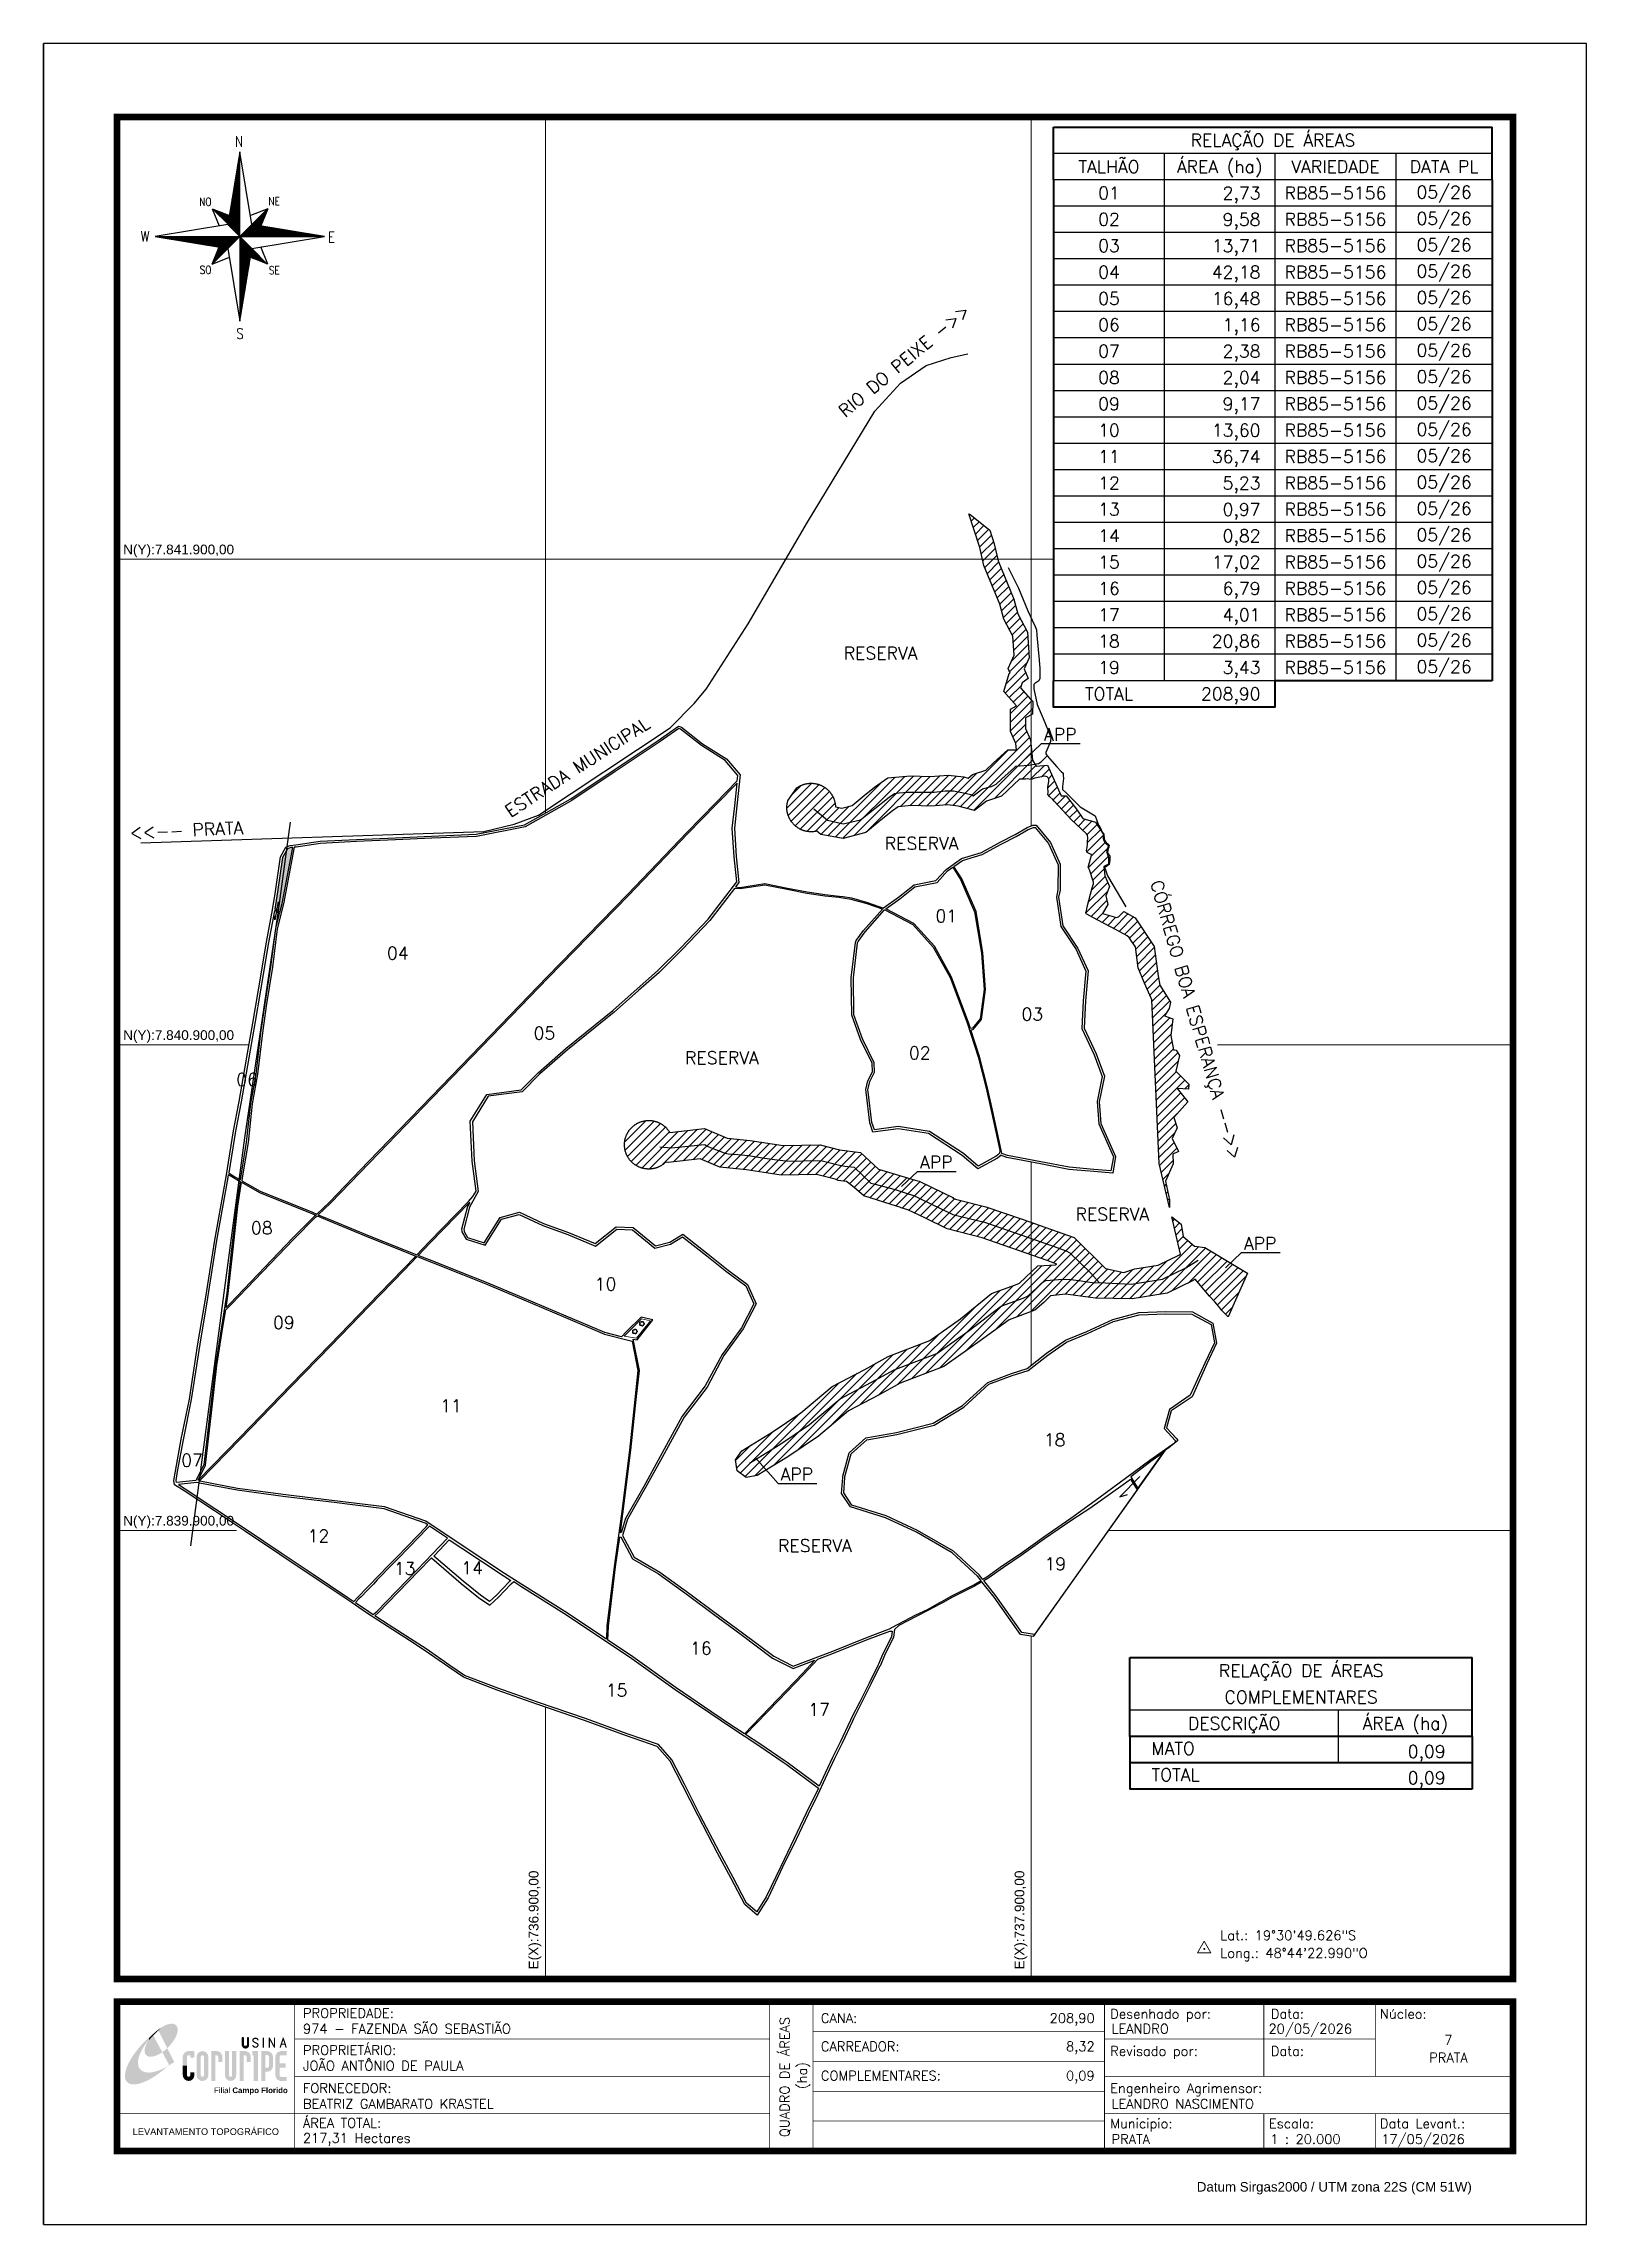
# Model space of a CAD drawing. Header units: millimetres. Extents: x 735867 to 739043, y 7838471 to 7842962.
import ezdxf
from ezdxf.enums import TextEntityAlignment as Align

# ---------------------------------------------------------------- set-up
doc = ezdxf.new("R2010")
doc.units = ezdxf.units.MM
for name, pattern in [('CONTINUO', [0]), ('HIDDEN', [0.375, 0.25, -0.125]), ('LIN0', [0])]:
    doc.linetypes.add(name, pattern=pattern)
for name, color, linetype, lineweight in [('0114000974', 1, 'Continuous', 25), ('APP', 1, 'Continuous', 25), ('ARVORES', 3, 'Continuous', 25), ('MALHA', 8, 'Continuous', 9)]:
    doc.layers.add(name, color=color, linetype=linetype, lineweight=lineweight)
for name, color, linetype in [('0114000974001', 5, 'Continuous'), ('0114000974002', 5, 'Continuous'), ('0114000974003', 5, 'Continuous'), ('0114000974004', 5, 'Continuous'), ('0114000974005', 5, 'Continuous'), ('0114000974006', 5, 'Continuous'), ('0114000974007', 5, 'Continuous'), ('0114000974008', 5, 'Continuous'), ('0114000974009', 5, 'Continuous'), ('0114000974010', 5, 'Continuous'), ('0114000974011', 5, 'Continuous'), ('0114000974012', 5, 'Continuous'), ('0114000974013', 5, 'Continuous'), ('0114000974014', 5, 'Continuous'), ('0114000974015', 5, 'Continuous'), ('0114000974016', 5, 'Continuous'), ('0114000974017', 5, 'Continuous'), ('0114000974018', 5, 'Continuous'), ('0114000974019', 5, 'Continuous'), ('Cana_Plantio', 7, 'Continuous'), ("CURSO_D'ÁGUA", 174, 'Continuous'), ('ESTRADA', 1, 'HIDDEN'), ('MARGEM', 5, 'Continuous'), ('MATO', 3, 'Continuous'), ('QUADRO_DE_AREAS_CANA_2024', 7, 'Continuous'), ('QUADRO_DE_AREAS_COMPLEMENTARES', 7, 'Continuous'), ('REDE_DE_LUZ', 6, 'Continuous'), ('SETA_NORTE', 3, 'Continuous'), ('TEXTO', 7, 'Continuous')]:
    doc.layers.add(name, color=color, linetype=linetype)
doc.styles.add('ARIAL', font='arial.ttf')
doc.styles.add('marcelo', font='arial.ttf')
doc.styles.add('ROMANS', font='romans')
doc.styles.add('Simplex', font='simplex.shx')
doc.styles.get("Standard").update_dxf_attribs({"font": 'arial.ttf'})

msp = doc.modelspace()

# ---------------------------------------------------------------- texts
at = {"layer": 'MALHA'}
for s, p in [('N(Y):7.841.900,00', (736031, 7841904)), ('N(Y):7.840.900,00', (736031, 7840904)), ('N(Y):7.839.900,00', (736031, 7839904))]:
    msp.add_text(s, height=20, dxfattribs=at).set_placement(p, align=Align.BOTTOM_LEFT)
for s, p in [('E(X):736.900,00', (736891.8, 7838996.1)), ('E(X):737.900,00', (737891.8, 7838996.1))]:
    msp.add_text(s, height=20, rotation=90, dxfattribs=at).set_placement(p, align=Align.BOTTOM_LEFT)
at = {"layer": 'MARGEM', "color": 7, "linetype": 'Continuous', "lineweight": 9}
for s, height, style, p in [('PROPRIEDADE:', 19.656, 'Simplex', (736401.1, 7838915.8)), ('Desenhado por:', 19.656, 'Simplex', (738062.6, 7838914.3)), ('Data:', 19.66, 'Simplex', (738393.2, 7838914.3)), ('Núcleo:', 19.66, 'Simplex', (738617.7, 7838914.3)), ('PROPRIETÁRIO:', 19.656, 'Simplex', (736401.1, 7838839.7)), ('Revisado por:', 19.656, 'Simplex', (738062.6, 7838837.8)), ('Data:', 19.66, 'Simplex', (738393.2, 7838837.8)), ('FORNECEDOR:', 19.656, 'Simplex', (736401.1, 7838761.3)), ('Engenheiro Agrimensor:', 19.656, 'Simplex', (738062.6, 7838761.3)), ('ÁREA TOTAL:', 19.656, 'Simplex', (736401.1, 7838689.7)), ('Municipio:', 19.66, 'Simplex', (738062.6, 7838688.5)), ('Escala:', 19.66, 'Simplex', (738389.3, 7838688.5)), ('Data Levant.:', 19.656, 'Simplex', (738617.7, 7838688.5)), ('Datum Sirgas2000 / UTM zona 22S (CM 51W)', 19.656, 'marcelo', (738240.7, 7838558.2))]:
    msp.add_text(s, height=height, dxfattribs=dict(at, style=style)).set_placement(p, align=Align.TOP_LEFT)
at = {"layer": 'MARGEM', "color": 7, "linetype": 'Continuous', "style": 'Simplex'}
for s, height, p in [('974 - FAZENDA SÃO SEBASTIÃO', 19.656, (736401.1, 7838883.7)), ('CANA:', 19.66, (737467, 7838905.6)), ('LEANDRO', 19.66, (738065.2, 7838883.7)), ('20/05/2026', 19.66, (738388.3, 7838883.7)), ('CARREADOR:', 19.66, (737467, 7838847.4)), ('JOÃO ANTÔNIO DE PAULA', 19.656, (736401.1, 7838807.6)), ('COMPLEMENTARES:', 19.656, (737467, 7838787.1)), ('BEATRIZ GAMBARATO KRASTEL', 19.656, (736401.1, 7838729.2)), ('LEANDRO NASCIMENTO', 19.656, (738065.2, 7838729.2)), ('217,31 Hectares', 19.656, (736401.1, 7838658.7)), ('PRATA', 19.66, (738065.2, 7838656.4)), ('1 : 20.000', 19.66, (738391.8, 7838656.4)), ('17/05/2026', 19.66, (738620.3, 7838656.4))]:
    msp.add_text(s, height=height, dxfattribs=at).set_placement(p, align=Align.TOP_LEFT)
for s, height, p in [('QUADRO DE ÁREAS', 19.656, (737392.5, 7838774.5)), ('(ha)', 19.66, (737428.3, 7838777.5))]:
    msp.add_text(s, height=height, rotation=90, dxfattribs=at).set_placement(p, align=Align.MIDDLE_CENTER)
for s, p in [('208,90', (738030.6, 7838905.6)), ('8,32', (738030.6, 7838847.4)), ('0,09', (738030.6, 7838787.1))]:
    msp.add_text(s, height=19.66, dxfattribs=at).set_placement(p, align=Align.TOP_RIGHT)
for s, height, p in [('PRATA', 19.66, (738758.7, 7838814.5)), ('7', 19.7, (738758.7, 7838850.8))]:
    msp.add_text(s, height=height, dxfattribs=at).set_placement(p, align=Align.MIDDLE_CENTER)
at = {"layer": 'MARGEM', "color": 7, "linetype": 'ByBlock'}
msp.add_text('LEVANTAMENTO TOPOGRÁFICO', height=13.608, dxfattribs=at).set_placement((736201.2, 7838662), align=Align.MIDDLE_CENTER)
at = {"layer": 'QUADRO_DE_AREAS_CANA_2024', "linetype": 'Continuous', "style": 'Simplex'}
for s, p in [('RELAÇÃO DE ÁREAS', (738397.5, 7842762.6)), ('TALHÃO', (738060, 7842708.3)), ('ÁREA (ha)', (738287.7, 7842708.3)), ('VARIEDADE', (738526.1, 7842708.3)), ('DATA PL', (738749.7, 7842708.3)), ('01', (738060, 7842654)), ('RB85-5156', (738526.1, 7842654)), ('05/26', (738749.7, 7842655.8)), ('02', (738060, 7842599.8)), ('RB85-5156', (738526.1, 7842599.8)), ('05/26', (738749.7, 7842601.5)), ('03', (738060, 7842545.5)), ('RB85-5156', (738526.1, 7842545.5)), ('05/26', (738749.7, 7842547.2)), ('04', (738060, 7842491.2)), ('RB85-5156', (738526.1, 7842491.2)), ('05/26', (738749.7, 7842493)), ('05/26', (738749.7, 7842438.7)), ('05', (738060, 7842436.9)), ('RB85-5156', (738526.1, 7842436.9)), ('06', (738060, 7842382.6)), ('RB85-5156', (738526.1, 7842382.6)), ('05/26', (738749.7, 7842384.4)), ('07', (738060, 7842328.4)), ('RB85-5156', (738526.1, 7842328.4)), ('05/26', (738749.7, 7842330.1)), ('08', (738060, 7842274.1)), ('RB85-5156', (738526.1, 7842274.1)), ('05/26', (738749.7, 7842275.8)), ('09', (738060, 7842219.8)), ('RB85-5156', (738526.1, 7842219.8)), ('05/26', (738749.7, 7842221.5)), ('05/26', (738749.7, 7842167.3)), ('10', (738060, 7842165.5)), ('RB85-5156', (738526.1, 7842165.5)), ('11', (738060, 7842111.2)), ('RB85-5156', (738526.1, 7842111.2)), ('05/26', (738749.7, 7842113)), ('12', (738060, 7842056.9)), ('RB85-5156', (738526.1, 7842056.9)), ('05/26', (738749.7, 7842058.7)), ('13', (738060, 7842002.7)), ('RB85-5156', (738526.1, 7842002.7)), ('05/26', (738749.7, 7842004.4)), ('14', (738060, 7841948.4)), ('RB85-5156', (738526.1, 7841948.4)), ('05/26', (738749.7, 7841950.1)), ('15', (738060, 7841894.1)), ('RB85-5156', (738526.1, 7841894.1)), ('05/26', (738749.7, 7841895.9)), ('16', (738060, 7841839.8)), ('RB85-5156', (738526.1, 7841839.8)), ('05/26', (738749.7, 7841841.6)), ('17', (738060, 7841785.5)), ('RB85-5156', (738526.1, 7841785.5)), ('05/26', (738749.7, 7841787.3)), ('18', (738060, 7841731.2)), ('RB85-5156', (738526.1, 7841731.2)), ('05/26', (738749.7, 7841733)), ('05/26', (738749.7, 7841678.7)), ('19', (738060, 7841677)), ('RB85-5156', (738526.1, 7841677)), ('TOTAL', (738060, 7841622.7))]:
    msp.add_text(s, height=26, dxfattribs=at).set_placement(p, align=Align.MIDDLE_CENTER)
for s, p in [('2,73', (738371.9, 7842640.9)), ('9,58', (738371.9, 7842586.6)), ('13,71', (738371.9, 7842532.3)), ('42,18', (738371.9, 7842478.1)), ('16,48', (738371.9, 7842423.8)), ('1,16', (738371.9, 7842369.5)), ('2,38', (738371.9, 7842315.2)), ('2,04', (738371.9, 7842260.9)), ('9,17', (738371.9, 7842206.6)), ('13,60', (738371.9, 7842152.4)), ('36,74', (738371.9, 7842098.1)), ('5,23', (738371.9, 7842043.8)), ('0,97', (738371.9, 7841989.5)), ('0,82', (738371.9, 7841935.2)), ('17,02', (738371.9, 7841881)), ('6,79', (738371.9, 7841826.7)), ('4,01', (738371.9, 7841772.4)), ('20,86', (738371.9, 7841718.1)), ('3,43', (738371.9, 7841663.8)), ('208,90', (738371.9, 7841609.5))]:
    msp.add_text(s, height=26, dxfattribs=at).set_placement(p, align=Align.RIGHT)
at = {"layer": 'QUADRO_DE_AREAS_COMPLEMENTARES', "linetype": 'Continuous', "style": 'Simplex'}
for s, p in [('RELAÇÃO DE ÁREAS', (738455.4, 7839611.2)), ('COMPLEMENTARES', (738455.4, 7839556.9)), ('DESCRIÇÃO', (738317.6, 7839502.7)), ('ÁREA (ha)', (738669.8, 7839502.7))]:
    msp.add_text(s, height=26, dxfattribs=at).set_placement(p, align=Align.MIDDLE_CENTER)
for s, p in [('MATO', (738147.5, 7839451.1)), ('TOTAL', (738147.5, 7839396.8))]:
    msp.add_text(s, height=26, dxfattribs=at).set_placement(p, align=Align.MIDDLE_LEFT)
for p in [(738752.9, 7839431.8), (738752.9, 7839377.5)]:
    msp.add_text('0,09', height=26, dxfattribs=at).set_placement(p, align=Align.RIGHT)
at = {"layer": 'TEXTO', "linetype": 'Continuous', "style": 'Simplex'}
for s, rotation, p in [('RIO DO PEIXE ->>', 39.9823, (737517.1, 7842190.4)), ('ESTRADA MUNICIPAL', 32.8632, (736827.8, 7841367.4)), ('<<-- PRATA', 2.4711, (736044.9, 7841324)), ('CÓRREGO BOA ESPERANÇA -->> ', 286.0054, (738144.8, 7841234.1))]:
    msp.add_text(s, height=26, rotation=rotation, dxfattribs=at).set_placement(p)
for s, p in [('RESERVA ', (737598.8, 7841693.5)), ('RESERVA ', (737683.2, 7841301.9)), ('RESERVA ', (737272.2, 7840860.3)), ('RESERVA', (738066.9, 7840538)), ('RESERVA', (737454.7, 7839855.6))]:
    msp.add_text(s, height=26, dxfattribs=at).set_placement(p, align=Align.CENTER)
for s, p in [('APP', (737926.5, 7841526.1)), ('01', (737702.8, 7841152.2)), ('04', (736574.1, 7841075.9)), ('03', (737879.9, 7840950)), ('05', (736875.7, 7840911.1)), ('02', (737648.3, 7840870.2)), ('06', (736263.7, 7840815.3)), ('APP', (737671.3, 7840645.1)), ('08', (736294.1, 7840509.9)), ('APP', (738337.9, 7840478)), ('10', (737001.5, 7840394.4)), ('09', (736339.5, 7840315)), ('11', (736683.5, 7840143.7)), ('18', (737926, 7840073.6)), ('07', (736150.5, 7840031.4)), ('APP', (737384.3, 7840002.7)), ('12', (736410.6, 7839875.7)), ('13', (736588, 7839808.4)), ('14', (736727, 7839809.7)), ('19', (737927.2, 7839818.2)), ('16', (737197.7, 7839644.5)), ('15', (737024.4, 7839557.9)), ('17', (737441.1, 7839518))]:
    msp.add_text(s, height=26, dxfattribs=at).set_placement(p)
at = {"layer": 'TEXTO', "linetype": 'ByBlock', "style": 'Simplex'}
for s, p in [('Lat.: 19°30\'49.626"S', (738289.2, 7839056.4, 993)), ('Long.: 48°44\'22.990"O', (738289.2, 7839019.9, 993))]:
    msp.add_text(s, height=19.656, dxfattribs=at).set_placement(p)

# ---------------------------------------------------------------- blocks, each defined once
blk = doc.blocks.new('mato')
at = {"layer": 'MATO', "color": 94, "linetype": 'CONTINUO'}
blk.add_lwpolyline([(734602, 7824195), (734601, 7824194), (734600, 7824193), (734599, 7824193), (734598, 7824192), (734597, 7824192), (734596, 7824192), (734595, 7824192), (734594, 7824193), (734593, 7824193), (734593, 7824194), (734592, 7824194), (734592, 7824195), (734592, 7824195), (734591, 7824196), (734591, 7824197), (734591, 7824197), (734591, 7824198), (734591, 7824199), (734591, 7824200), (734592, 7824201), (734592, 7824201), (734592, 7824201), (734592, 7824202), (734593, 7824202), (734594, 7824203), (734595, 7824204), (734594, 7824204), (734593, 7824204), (734593, 7824204), (734593, 7824205), (734592, 7824205), (734592, 7824206), (734591, 7824206), (734591, 7824207), (734591, 7824208), (734591, 7824209), (734591, 7824210), (734591, 7824211), (734591, 7824212), (734592, 7824212), (734592, 7824213), (734592, 7824213), (734593, 7824213), (734593, 7824214), (734594, 7824214), (734595, 7824215), (734595, 7824215), (734596, 7824215), (734597, 7824215), (734597, 7824215), (734598, 7824215), (734598, 7824215), (734599, 7824214), (734599, 7824214), (734600, 7824214), (734600, 7824213), (734600, 7824213), (734601, 7824213), (734601, 7824213), (734601, 7824214), (734601, 7824215), (734601, 7824216), (734602, 7824216), (734602, 7824217), (734602, 7824217), (734603, 7824217), (734603, 7824218), (734604, 7824218), (734604, 7824218), (734605, 7824218), (734606, 7824219), (734606, 7824219), (734607, 7824219), (734607, 7824219), (734608, 7824219), (734609, 7824219), (734609, 7824219), (734610, 7824218), (734610, 7824218), (734610, 7824218), (734611, 7824218), (734611, 7824217), (734611, 7824217), (734612, 7824216), (734612, 7824216), (734612, 7824215), (734612, 7824215), (734613, 7824214), (734613, 7824213), (734612, 7824212), (734612, 7824211), (734612, 7824210), (734612, 7824210), (734613, 7824210), (734614, 7824210), (734615, 7824210), (734615, 7824210), (734616, 7824210), (734617, 7824209), (734617, 7824209), (734618, 7824208), (734618, 7824208), (734619, 7824208), (734619, 7824207), (734619, 7824206), (734619, 7824204), (734619, 7824202), (734619, 7824202), (734618, 7824201), (734618, 7824200), (734618, 7824200), (734617, 7824199), (734616, 7824199), (734616, 7824199), (734615, 7824198), (734614, 7824198), (734613, 7824199), (734613, 7824199), (734612, 7824199), (734612, 7824197), (734613, 7824194), (734613, 7824194), (734613, 7824193), (734612, 7824192), (734612, 7824191), (734611, 7824191), (734611, 7824190), (734611, 7824190), (734610, 7824190), (734609, 7824189), (734609, 7824189), (734608, 7824189), (734607, 7824189), (734607, 7824189), (734606, 7824189), (734605, 7824189), (734605, 7824190), (734604, 7824190), (734604, 7824191), (734603, 7824191), (734603, 7824192), (734602, 7824192), (734602, 7824193), (734602, 7824194), (734602, 7824195)], dxfattribs=at)
blk = doc.blocks.new('A$C309442C0')
at = {"layer": 'SETA_NORTE', "linetype": 'Continuous'}
h = blk.add_hatch(dxfattribs=at)
h.set_pattern_fill('ANSI31', color=256, scale=0.1375, angle=-90, style=0)
h.set_pattern_definition([(315, (-215853.3434, 13873.16845), (0.3086963042, 0.3086963042), [])])
h.paths.add_polyline_path([(73.5, 97.4), (74.7, 104.9), (60, 110.8)])
h = blk.add_hatch(dxfattribs=at)
h.set_pattern_fill('ANSI31', color=256, scale=0.1375, angle=180, style=0)
h.set_pattern_definition([(225, (13869.59828, 216024.21475), (0.3086963042, -0.3086963042), [])])
h.paths.add_polyline_path([(93.8, 97.4), (101.4, 96.2), (107.3, 110.8)])
h = blk.add_hatch(dxfattribs=at)
h.set_pattern_fill('ANSI31', color=256, scale=0.1375, style=0)
h.set_pattern_definition([(45, (-13702.2971, -215849.77324), (-0.3086963042, 0.3086963042), [])])
h.paths.add_polyline_path([(73.5, 77), (65.9, 78.3), (60, 63.6)])
h = blk.add_hatch(dxfattribs=at)
h.set_pattern_fill('ANSI31', color=256, scale=0.1375, angle=90, style=0)
h.set_pattern_definition([(135, (216020.6446, -13698.72693), (-0.3086963042, -0.3086963042), [])])
h.paths.add_polyline_path([(93.8, 77), (92.6, 69.5), (107.3, 63.6)])
for p, q in [((81.6, 146.8), (83.7, 148.9)), ((81.7, 147.6), (83.7, 149.5)), ((81.8, 148.3), (83.7, 150.1)), ((82, 149.1), (83.7, 150.8)), ((82.1, 149.9), (83.7, 151.4)), ((82.2, 150.6), (83.7, 152.1)), ((82.3, 151.4), (83.7, 152.7)), ((82.5, 152.2), (83.7, 153.3)), ((82.6, 152.9), (83.7, 154)), ((82.7, 153.7), (83.7, 154.6)), ((82.9, 154.4), (83.7, 155.2)), ((83, 155.2), (83.7, 155.9)), ((83.1, 156), (83.7, 156.5)), ((83.2, 156.7), (83.7, 157.2)), ((83.4, 157.5), (83.7, 157.8)), ((83.5, 158.3), (83.7, 158.4)), ((83.6, 159), (83.7, 159.1)), ((78, 124.7), (83.7, 130.4)), ((78.1, 125.5), (83.7, 131)), ((78.2, 126.2), (83.7, 131.7)), ((78.3, 127), (83.7, 132.3)), ((78.5, 127.7), (83.7, 132.9)), ((78.6, 128.5), (83.7, 133.6)), ((78.7, 129.3), (83.7, 134.2)), ((78.8, 130), (83.7, 134.9)), ((79, 130.8), (83.7, 135.5)), ((79.1, 131.6), (83.7, 136.1)), ((79.2, 132.3), (83.7, 136.8)), ((79.3, 133.1), (83.7, 137.4)), ((79.5, 133.8), (83.7, 138)), ((79.6, 134.6), (83.7, 138.7)), ((79.7, 135.4), (83.7, 139.3)), ((79.8, 136.1), (83.7, 140)), ((80, 136.9), (83.7, 140.6)), ((80.1, 137.7), (83.7, 141.2)), ((80.2, 138.4), (83.7, 141.9)), ((80.3, 139.2), (83.7, 142.5)), ((80.5, 139.9), (83.7, 143.1)), ((80.6, 140.7), (83.7, 143.8)), ((80.7, 141.5), (83.7, 144.4)), ((80.8, 142.2), (83.7, 145)), ((81, 143), (83.7, 145.7)), ((81.1, 143.8), (83.7, 146.3)), ((81.2, 144.5), (83.7, 147)), ((81.3, 145.3), (83.7, 147.6)), ((81.5, 146.1), (83.7, 148.2)), ((74.3, 102.6), (83.7, 111.9)), ((74.4, 103.3), (83.7, 112.6)), ((74.6, 104.1), (83.7, 113.2)), ((74.7, 104.9), (83.7, 113.8)), ((74.8, 105.6), (83.7, 114.5)), ((74.9, 106.4), (83.7, 115.1)), ((75.1, 107.2), (83.7, 115.7)), ((75.2, 107.9), (83.7, 116.4)), ((75.3, 108.7), (83.7, 117)), ((75.4, 109.4), (83.7, 117.7)), ((75.6, 110.2), (83.7, 118.3)), ((75.7, 111), (83.7, 118.9)), ((75.8, 111.7), (83.7, 119.6)), ((75.9, 112.5), (83.7, 120.2)), ((76.1, 113.3), (83.7, 120.8)), ((76.2, 114), (83.7, 121.5)), ((76.3, 114.8), (83.7, 122.1)), ((76.4, 115.5), (83.7, 122.8)), ((76.6, 116.3), (83.7, 123.4)), ((76.7, 117.1), (83.7, 124)), ((76.8, 117.8), (83.7, 124.7)), ((76.9, 118.6), (83.7, 125.3)), ((77.1, 119.4), (83.7, 125.9)), ((77.2, 120.1), (83.7, 126.6)), ((77.3, 120.9), (83.7, 127.2)), ((77.4, 121.6), (83.7, 127.8)), ((77.6, 122.4), (83.7, 128.5)), ((77.7, 123.2), (83.7, 129.1)), ((77.8, 123.9), (83.7, 129.8)), ((60, 110.8), (74.7, 104.9)), ((60, 110.8), (65.9, 96.2)), ((73.5, 97.3), (83.7, 107.5)), ((73.6, 98), (83.7, 108.1)), ((73.7, 98.8), (83.7, 108.7)), ((73.8, 99.5), (83.7, 109.4)), ((73.8, 97), (83.7, 106.8)), ((73.9, 100.3), (83.7, 110)), ((74.1, 101.1), (83.7, 110.6)), ((74.2, 101.8), (83.7, 111.3)), ((74.2, 96.7), (83.7, 106.2)), ((74.5, 96.4), (83.7, 105.6)), ((74.8, 96.1), (83.7, 104.9)), ((75.1, 95.7), (83.7, 104.3)), ((75.4, 95.4), (83.7, 103.6)), ((75.8, 95.1), (83.7, 103)), ((76.1, 94.8), (83.7, 102.4)), ((76.4, 94.5), (83.7, 101.7)), ((76.7, 94.2), (83.7, 101.1)), ((77, 93.8), (83.7, 100.5)), ((77.4, 93.5), (83.7, 99.8)), ((77.7, 93.2), (83.7, 99.2)), ((78, 92.9), (83.7, 98.5)), ((78.3, 92.6), (83.7, 97.9)), ((78.6, 92.2), (83.7, 97.3)), ((78.9, 91.9), (83.7, 96.6)), ((79.3, 91.6), (83.7, 96)), ((79.6, 91.3), (83.7, 95.4)), ((79.9, 91), (83.7, 94.7)), ((80.2, 90.7), (83.7, 94.1)), ((80.5, 90.3), (83.7, 93.4)), ((83.8, 87.2), (94, 97.4)), ((84.4, 87.2), (94.5, 97.3)), ((85.1, 87.2), (95.1, 97.2)), ((85.7, 87.2), (95.6, 97.1)), ((86.3, 87.2), (96.2, 97)), ((87, 87.2), (96.7, 96.9)), ((87.6, 87.2), (97.2, 96.9)), ((88.3, 87.2), (97.8, 96.8)), ((88.9, 87.2), (98.3, 96.7)), ((89.5, 87.2), (98.9, 96.6)), ((90.2, 87.2), (99.4, 96.5)), ((90.8, 87.2), (100, 96.4)), ((91.4, 87.2), (100.5, 96.3)), ((92.1, 87.2), (101.1, 96.2)), ((107.3, 110.8), (92.6, 104.9)), ((92.7, 87.2), (101.6, 96.1)), ((93.4, 87.2), (102.2, 96)), ((94, 87.2), (102.7, 96)), ((94.6, 87.2), (103.3, 95.9)), ((95.3, 87.2), (103.8, 95.8)), ((95.9, 87.2), (104.4, 95.7)), ((96.5, 87.2), (104.9, 95.6)), ((97.2, 87.2), (105.5, 95.5)), ((97.8, 87.2), (106, 95.4)), ((98.4, 87.2), (106.5, 95.3)), ((99.1, 87.2), (107.1, 95.2)), ((99.7, 87.2), (107.6, 95.1)), ((100.4, 87.2), (108.2, 95.1)), ((101, 87.2), (108.7, 95)), ((107.3, 110.8), (101.4, 96.2)), ((101.6, 87.2), (109.3, 94.9)), ((102.3, 87.2), (109.8, 94.8)), ((102.9, 87.2), (110.4, 94.7)), ((103.5, 87.2), (110.9, 94.6)), ((104.2, 87.2), (111.5, 94.5)), ((104.8, 87.2), (112, 94.4)), ((105.5, 87.2), (112.6, 94.3)), ((106.1, 87.2), (113.1, 94.2)), ((106.7, 87.2), (113.7, 94.1)), ((107.4, 87.2), (114.2, 94.1)), ((108, 87.2), (114.8, 94)), ((108.6, 87.2), (115.3, 93.9)), ((109.3, 87.2), (115.8, 93.8)), ((109.9, 87.2), (116.4, 93.7)), ((110.6, 87.2), (116.9, 93.6)), ((111.2, 87.2), (117.5, 93.5)), ((111.8, 87.2), (118, 93.4)), ((112.5, 87.2), (118.6, 93.3)), ((113.1, 87.2), (119.1, 93.2)), ((113.7, 87.2), (119.7, 93.2)), ((114.4, 87.2), (120.2, 93.1)), ((115, 87.2), (120.8, 93)), ((115.6, 87.2), (121.3, 92.9)), ((11.8, 87.2), (11.8, 87.2)), ((12.3, 87.1), (12.4, 87.2)), ((12.9, 87), (13.1, 87.2)), ((13.4, 86.9), (13.7, 87.2)), ((14, 86.8), (14.4, 87.2)), ((14.5, 86.7), (15, 87.2)), ((15.1, 86.6), (15.6, 87.2)), ((15.6, 86.6), (16.3, 87.2)), ((16.2, 86.5), (16.9, 87.2)), ((16.7, 86.4), (17.5, 87.2)), ((17.2, 86.3), (18.2, 87.2)), ((17.8, 86.2), (18.8, 87.2)), ((18.3, 86.1), (19.5, 87.2)), ((18.9, 86), (20.1, 87.2)), ((19.4, 85.9), (20.7, 87.2)), ((20, 85.8), (21.4, 87.2)), ((20.5, 85.7), (22, 87.2)), ((21.1, 85.7), (22.6, 87.2)), ((21.6, 85.6), (23.3, 87.2)), ((22.2, 85.5), (23.9, 87.2)), ((22.7, 85.4), (24.6, 87.2)), ((23.3, 85.3), (25.2, 87.2)), ((23.8, 85.2), (25.8, 87.2)), ((24.4, 85.1), (26.5, 87.2)), ((24.9, 85), (27.1, 87.2)), ((25.5, 84.9), (27.7, 87.2)), ((26, 84.8), (28.4, 87.2)), ((26.5, 84.8), (29, 87.2)), ((27.1, 84.7), (29.6, 87.2)), ((27.6, 84.6), (30.3, 87.2)), ((28.2, 84.5), (30.9, 87.2)), ((28.7, 84.4), (31.6, 87.2)), ((29.3, 84.3), (32.2, 87.2)), ((29.8, 84.2), (32.8, 87.2)), ((30.4, 84.1), (33.5, 87.2)), ((30.9, 84), (34.1, 87.2)), ((31.5, 83.9), (34.7, 87.2)), ((32, 83.9), (35.4, 87.2)), ((32.6, 83.8), (36, 87.2)), ((33.1, 83.7), (36.7, 87.2)), ((33.7, 83.6), (37.3, 87.2)), ((34.2, 83.5), (37.9, 87.2)), ((34.7, 83.4), (38.6, 87.2)), ((35.3, 83.3), (39.2, 87.2)), ((35.8, 83.2), (39.8, 87.2)), ((36.4, 83.1), (40.5, 87.2)), ((36.9, 83), (41.1, 87.2)), ((37.5, 83), (41.8, 87.2)), ((38, 82.9), (42.4, 87.2)), ((38.6, 82.8), (43, 87.2)), ((39.1, 82.7), (43.7, 87.2)), ((39.7, 82.6), (44.3, 87.2)), ((40.2, 82.5), (44.9, 87.2)), ((40.8, 82.4), (45.6, 87.2)), ((41.3, 82.3), (46.2, 87.2)), ((41.9, 82.2), (46.8, 87.2)), ((42.4, 82.1), (47.5, 87.2)), ((43, 82.1), (48.1, 87.2)), ((43.5, 82), (48.8, 87.2)), ((44, 81.9), (49.4, 87.2)), ((44.6, 81.8), (50, 87.2)), ((45.1, 81.7), (50.7, 87.2)), ((45.7, 81.6), (51.3, 87.2)), ((46.2, 81.5), (51.9, 87.2)), ((46.8, 81.4), (52.6, 87.2)), ((47.3, 81.3), (53.2, 87.2)), ((47.9, 81.2), (53.9, 87.2)), ((48.4, 81.2), (54.5, 87.2)), ((49, 81.1), (55.1, 87.2)), ((49.5, 81), (55.8, 87.2)), ((50.1, 80.9), (56.4, 87.2)), ((50.6, 80.8), (57, 87.2)), ((51.2, 80.7), (57.7, 87.2)), ((51.7, 80.6), (58.3, 87.2)), ((52.3, 80.5), (59, 87.2)), ((52.8, 80.4), (59.6, 87.2)), ((53.3, 80.3), (60.2, 87.2)), ((53.9, 80.3), (60.9, 87.2)), ((54.4, 80.2), (61.5, 87.2)), ((55, 80.1), (62.1, 87.2)), ((55.5, 80), (62.8, 87.2)), ((56.1, 79.9), (63.4, 87.2)), ((56.6, 79.8), (64, 87.2)), ((57.2, 79.7), (64.7, 87.2)), ((57.7, 79.6), (65.3, 87.2)), ((58.3, 79.5), (66, 87.2)), ((58.8, 79.4), (66.6, 87.2)), ((59.4, 79.4), (67.2, 87.2)), ((59.9, 79.3), (67.9, 87.2)), ((83.7, 87.2), (60, 63.6)), ((60, 63.6), (65.9, 78.3)), ((60.5, 79.2), (68.5, 87.2)), ((61, 79.1), (69.1, 87.2)), ((61.5, 79), (69.8, 87.2)), ((62.1, 78.9), (70.4, 87.2)), ((62.6, 78.8), (71.1, 87.2)), ((63.2, 78.7), (71.7, 87.2)), ((63.7, 78.6), (72.3, 87.2)), ((64.3, 78.5), (73, 87.2)), ((64.8, 78.4), (73.6, 87.2)), ((65.4, 78.4), (74.2, 87.2)), ((65.9, 78.3), (74.9, 87.2)), ((66.5, 78.2), (75.5, 87.2)), ((67, 78.1), (76.2, 87.2)), ((67.6, 78), (76.8, 87.2)), ((68.1, 77.9), (77.4, 87.2)), ((68.7, 77.8), (78.1, 87.2)), ((69.2, 77.7), (78.7, 87.2)), ((69.8, 77.6), (79.3, 87.2)), ((70.3, 77.5), (80, 87.2)), ((70.8, 77.5), (80.6, 87.2)), ((71.4, 77.4), (81.2, 87.2)), ((71.9, 77.3), (81.9, 87.2)), ((72.5, 77.2), (82.5, 87.2)), ((73, 77.1), (83.2, 87.2)), ((80.9, 90), (83.7, 92.8)), ((81.2, 89.7), (83.7, 92.2)), ((81.5, 89.4), (83.7, 91.5)), ((81.8, 89.1), (83.7, 90.9)), ((82.1, 88.7), (83.7, 90.3)), ((82.4, 88.4), (83.7, 89.6)), ((82.8, 88.1), (83.7, 89)), ((83.1, 87.8), (83.7, 88.4)), ((83.4, 87.5), (83.7, 87.7)), ((83.7, 87.1), (83.7, 87.1)), ((83.7, 86.4), (84, 86.8)), ((83.7, 85.8), (84.4, 86.5)), ((83.7, 85.2), (84.7, 86.2)), ((83.7, 84.5), (85, 85.9)), ((83.7, 83.9), (85.3, 85.6)), ((83.7, 83.3), (85.6, 85.2)), ((83.7, 82.6), (86, 84.9)), ((83.7, 82), (86.3, 84.6)), ((83.7, 81.3), (86.6, 84.3)), ((83.7, 80.7), (86.9, 84)), ((83.7, 80.1), (87.2, 83.6)), ((83.7, 79.4), (87.5, 83.3)), ((83.7, 78.8), (87.9, 83)), ((83.7, 78.2), (88.2, 82.7)), ((83.7, 77.5), (88.5, 82.4)), ((83.7, 76.9), (88.8, 82.1)), ((83.7, 76.2), (89.1, 81.7)), ((83.7, 75.6), (89.5, 81.4)), ((83.7, 75), (89.8, 81.1)), ((83.7, 74.3), (90.1, 80.8)), ((83.7, 73.7), (90.4, 80.5)), ((83.7, 73.1), (90.7, 80.1)), ((83.7, 72.4), (91, 79.8)), ((83.7, 71.8), (91.4, 79.5)), ((83.7, 71.2), (91.7, 79.2)), ((83.7, 70.5), (92, 78.9)), ((83.7, 69.9), (92.3, 78.5)), ((83.7, 69.2), (92.6, 78.2)), ((83.7, 68.6), (93, 77.9)), ((83.7, 68), (93.3, 77.6)), ((83.7, 67.3), (93.6, 77.3)), ((83.7, 66.7), (93.8, 76.9)), ((83.7, 66.1), (93.7, 76.1)), ((83.7, 65.4), (93.6, 75.3)), ((83.7, 64.8), (93.4, 74.6)), ((107.3, 63.6), (101.4, 78.3)), ((116.3, 87.2), (121.9, 92.8)), ((116.9, 87.2), (122.4, 92.7)), ((117.6, 87.2), (123, 92.6)), ((118.2, 87.2), (123.5, 92.5)), ((118.8, 87.2), (124, 92.4)), ((119.5, 87.2), (124.6, 92.3)), ((120.1, 87.2), (125.1, 92.3)), ((120.7, 87.2), (125.7, 92.2)), ((121.4, 87.2), (126.2, 92.1)), ((122, 87.2), (126.8, 92)), ((122.7, 87.2), (127.3, 91.9)), ((123.3, 87.2), (127.9, 91.8)), ((123.9, 87.2), (128.4, 91.7)), ((124.6, 87.2), (129, 91.6)), ((125.2, 87.2), (129.5, 91.5)), ((125.8, 87.2), (130.1, 91.4)), ((126.5, 87.2), (130.6, 91.4)), ((127.1, 87.2), (131.2, 91.3)), ((127.8, 87.2), (131.7, 91.2)), ((128.4, 87.2), (132.3, 91.1)), ((129, 87.2), (132.8, 91)), ((129.7, 87.2), (133.3, 90.9)), ((130.3, 87.2), (133.9, 90.8)), ((130.9, 87.2), (134.4, 90.7)), ((131.6, 87.2), (135, 90.6)), ((132.2, 87.2), (135.5, 90.5)), ((132.8, 87.2), (136.1, 90.5)), ((133.5, 87.2), (136.6, 90.4)), ((134.1, 87.2), (137.2, 90.3)), ((134.8, 87.2), (137.7, 90.2)), ((135.4, 87.2), (138.3, 90.1)), ((136, 87.2), (138.8, 90)), ((136.7, 87.2), (139.4, 89.9)), ((137.3, 87.2), (139.9, 89.8)), ((137.9, 87.2), (140.5, 89.7)), ((138.6, 87.2), (141, 89.6)), ((139.2, 87.2), (141.6, 89.6)), ((139.9, 87.2), (142.1, 89.5)), ((140.5, 87.2), (142.6, 89.4)), ((141.1, 87.2), (143.2, 89.3)), ((141.8, 87.2), (143.7, 89.2)), ((142.4, 87.2), (144.3, 89.1)), ((143, 87.2), (144.8, 89)), ((143.7, 87.2), (145.4, 88.9)), ((144.3, 87.2), (145.9, 88.8)), ((144.9, 87.2), (146.5, 88.7)), ((145.6, 87.2), (147, 88.7)), ((146.2, 87.2), (147.6, 88.6)), ((146.9, 87.2), (148.1, 88.5)), ((147.5, 87.2), (148.7, 88.4)), ((148.1, 87.2), (149.2, 88.3)), ((148.8, 87.2), (149.8, 88.2)), ((149.4, 87.2), (150.3, 88.1)), ((150, 87.2), (150.8, 88)), ((150.7, 87.2), (151.4, 87.9)), ((151.3, 87.2), (151.9, 87.8)), ((152, 87.2), (152.5, 87.8)), ((152.6, 87.2), (153, 87.7)), ((153.2, 87.2), (153.6, 87.6)), ((153.9, 87.2), (154.1, 87.5)), ((154.5, 87.2), (154.7, 87.4)), ((155.1, 87.2), (155.2, 87.3)), ((60, 63.6), (74.7, 69.5)), ((83.7, 64.1), (93.3, 73.8)), ((83.7, 63.5), (93.2, 73)), ((83.7, 62.9), (93.1, 72.3)), ((83.7, 62.2), (92.9, 71.5)), ((83.7, 61.6), (92.8, 70.8)), ((83.7, 61), (92.7, 70)), ((83.7, 60.3), (92.6, 69.2)), ((83.7, 59.7), (92.4, 68.5)), ((83.7, 59), (92.3, 67.7)), ((83.7, 58.4), (92.2, 66.9)), ((83.7, 57.8), (92.1, 66.2)), ((83.7, 57.1), (91.9, 65.4)), ((83.7, 56.5), (91.8, 64.7)), ((83.7, 55.9), (91.7, 63.9)), ((83.7, 55.2), (91.6, 63.1)), ((83.7, 54.6), (91.4, 62.4)), ((83.7, 54), (91.3, 61.6)), ((83.7, 53.3), (91.2, 60.8)), ((83.7, 52.7), (91.1, 60.1)), ((83.7, 52), (90.9, 59.3)), ((83.7, 51.4), (90.8, 58.6)), ((83.7, 50.8), (90.7, 57.8)), ((83.7, 50.1), (90.5, 57)), ((83.7, 49.5), (90.4, 56.3)), ((107.3, 63.6), (92.6, 69.5)), ((83.7, 48.9), (90.3, 55.5)), ((83.7, 48.2), (90.2, 54.7)), ((83.7, 47.6), (90, 54)), ((83.7, 46.9), (89.9, 53.2)), ((83.7, 46.3), (89.8, 52.5)), ((83.7, 45.7), (89.7, 51.7)), ((83.7, 45), (89.5, 50.9)), ((83.7, 44.4), (89.4, 50.2)), ((83.7, 43.8), (89.3, 49.4)), ((83.7, 43.1), (89.2, 48.6)), ((83.7, 42.5), (89, 47.9)), ((83.7, 41.8), (88.9, 47.1)), ((83.7, 41.2), (88.8, 46.3)), ((83.7, 40.6), (88.7, 45.6)), ((83.7, 39.9), (88.5, 44.8)), ((83.7, 39.3), (88.4, 44.1)), ((83.7, 38.7), (88.3, 43.3)), ((83.7, 38), (88.2, 42.5)), ((83.7, 37.4), (88, 41.8)), ((83.7, 36.8), (87.9, 41)), ((83.7, 36.1), (87.8, 40.2)), ((83.7, 35.5), (87.7, 39.5)), ((83.7, 34.8), (87.5, 38.7)), ((83.7, 34.2), (87.4, 38)), ((83.7, 33.6), (87.3, 37.2)), ((83.7, 32.9), (87.2, 36.4)), ((83.7, 32.3), (87, 35.7)), ((83.7, 31.7), (86.9, 34.9)), ((83.7, 31), (86.8, 34.1)), ((83.7, 30.4), (86.7, 33.4)), ((83.7, 29.7), (86.5, 32.6)), ((83.7, 29.1), (86.4, 31.9)), ((83.7, 28.5), (86.3, 31.1)), ((83.7, 27.8), (86.2, 30.3)), ((83.7, 27.2), (86, 29.6)), ((83.7, 26.6), (85.9, 28.8)), ((83.7, 25.9), (85.8, 28)), ((83.7, 25.3), (85.6, 27.3)), ((83.7, 24.6), (85.5, 26.5)), ((83.7, 24), (85.4, 25.8)), ((83.7, 23.4), (85.3, 25)), ((83.7, 22.7), (85.1, 24.2)), ((83.7, 22.1), (85, 23.5)), ((83.7, 21.5), (84.9, 22.7)), ((83.7, 20.8), (84.8, 21.9)), ((83.7, 20.2), (84.6, 21.2)), ((83.7, 19.6), (84.5, 20.4)), ((83.7, 18.9), (84.4, 19.7)), ((83.7, 18.3), (84.3, 18.9)), ((83.7, 17.6), (84.1, 18.1)), ((83.7, 17), (84, 17.4)), ((83.7, 16.4), (83.9, 16.6)), ((83.7, 15.7), (83.8, 15.8))]:
    blk.add_line(p, q, dxfattribs=at)
blk.add_lwpolyline([(93.8, 77), (155.7, 87.2), (93.8, 97.4), (83.7, 159.3), (73.5, 97.4), (11.6, 87.2), (73.5, 77), (83.7, 15.1)], close=True, dxfattribs=at)
for points in [[(83.7, 87.2), (83.7, 159.3)], [(83.7, 87.2), (73.5, 97.4)], [(83.7, 87.2), (93.8, 97.4)], [(11.6, 87.2), (155.7, 87.2)], [(83.7, 87.2), (73.5, 77)], [(83.7, 87.2), (93.8, 77)], [(83.7, 87.2), (83.7, 15.1)]]:
    blk.add_lwpolyline(points, dxfattribs=at)
at = {"layer": 'SETA_NORTE', "color": 7, "lineweight": 30, "style": 'ROMANS', "width": 0.8}
for s, height, p in [('N ', 8.94, (79.5, 163.6)), ('NO', 6.88, (49.1, 113.2)), ('NE', 6.87, (108, 113.7)), ('W', 8.94, (-0.7, 82.9)), ('E', 8.94, (158.6, 82.1)), ('SO', 6.88, (49.5, 55.3)), ('SE', 6.87, (108.3, 55)), ('S', 8.94, (80.6, 0))]:
    blk.add_text(s, height=height, dxfattribs=at).set_placement(p)
blk = doc.blocks.new('A$C78F83FB3')
at = {"layer": 'MARGEM'}
h = blk.add_hatch(color=20, dxfattribs=at)
edge = h.paths.add_edge_path()
edge.add_ellipse((19.49, 23.77), major_axis=(-6.68, -6.67), ratio=0.469426, start_angle=292.73277, end_angle=601.25787)
edge.add_ellipse((22.83, 22.05), major_axis=(12.64, 11.29), ratio=0.457614, start_angle=79.90686, end_angle=107.91393)
edge = h.paths.add_edge_path()
edge.add_ellipse((18.28, 18.7), major_axis=(13.95, 13.59), ratio=0.386848, start_angle=63.96117, end_angle=264.59932)
edge.add_ellipse((22.83, 22.05), major_axis=(12.64, 11.29), ratio=0.457614, start_angle=107.91393, end_angle=245.11815, ccw=False)
edge.add_ellipse((19.49, 23.77), major_axis=(-6.68, -6.67), ratio=0.469426, start_angle=241.25787, end_angle=292.73277, ccw=False)
for color, points in [(20, [(15.46, 26.12), (14.17, 24.81), (14.06, 24.24), (14.39, 23.97), (14.67, 24.54), (19.47, 29.32), (18.48, 28.66), (17.31, 27.78)]), (7, [(58.42, 24.9), (57.9, 24.9), (57.9, 21.73, -0.414214), (57.15, 20.98), (56.84, 20.98, -0.414214), (56.09, 21.73), (56.09, 24.9), (55.57, 24.9), (55.57, 21.73, 0.414214), (56.84, 20.46), (57.15, 20.46, 0.414214), (58.42, 21.73)]), (7, [(61.7, 24.9), (61.23, 24.9, 0.396318), (60.04, 23.78), (60.04, 23.72, 0.151912), (60.39, 22.97), (60.46, 22.92), (62.18, 22), (62.85, 21.83, 0.12407), (62.51, 22.42), (60.75, 23.36, -0.13192), (60.56, 23.77, -0.385578), (61.23, 24.37), (61.7, 24.37, -0.414214), (62.37, 23.7), (62.89, 23.7, 0.414214)]), (7, [(62.37, 23.7), (62.89, 23.7, 0.414214), (61.7, 24.9), (61.23, 24.9, 0.396318), (60.04, 23.78), (60.04, 23.72, 0.151912), (60.39, 22.97), (60.46, 22.92), (62.18, 22), (62.18, 22, -0.131921), (62.37, 21.59, -0.385578), (61.7, 20.98), (61.23, 20.98, -0.414214), (60.56, 21.65), (60.04, 21.65, 0.414214), (61.23, 20.46), (61.7, 20.46, 0.402546), (62.89, 21.61, 0.165292), (62.51, 22.42), (60.75, 23.36, -0.13192), (60.56, 23.77, -0.385578), (61.23, 24.37), (61.7, 24.37, -0.414214)]), (7, [(30.97, 12.46), (29.13, 12.46), (29.13, 8.21, 1), (34.29, 8.21), (34.29, 9.41), (32.45, 9.41), (32.45, 8.21, -1), (30.97, 8.21)])]:
    blk.add_hatch(color=color, dxfattribs=at).paths.add_polyline_path(points)
h = blk.add_hatch(color=7, dxfattribs=at)
h.paths.add_polyline_path([(65.24, 24.9), (64.72, 24.9), (64.72, 20.46), (65.24, 20.46)])
h.paths.add_polyline_path([(67.38, 20.46), (67.9, 20.46), (67.9, 23.74), (69.74, 20.46), (70.23, 20.46), (70.23, 24.9), (69.71, 24.9), (69.71, 21.58), (67.85, 24.9), (67.38, 24.9)])
h.paths.add_polyline_path([(72.17, 20.46), (72.72, 20.46), (73.14, 21.73), (74.49, 21.73), (74.9, 20.46), (75.45, 20.46), (74, 24.9), (73.62, 24.9)])
h.paths.add_polyline_path([(73.81, 23.8), (74.32, 22.25), (73.31, 22.25)], flags=16)
h = blk.add_hatch(color=7, dxfattribs=at)
h.paths.add_polyline_path([(31.71, 18.93, 0.414214), (29.13, 16.35), (29.13, 12.46), (30.97, 12.46), (30.97, 16.35, -0.414214), (31.71, 17.09), (32.45, 17.09), (32.45, 16.02), (34.29, 16.02), (34.29, 18.93)])
h.paths.add_polyline_path([(44.15, 17.09, -0.414214), (44.89, 16.35), (44.89, 14.1), (46.72, 14.1), (46.72, 16.17, 0.433937), (44.15, 18.93), (41.77, 18.93), (41.77, 12.46), (43.61, 12.46), (43.61, 17.09)])
h.paths.add_polyline_path([(43.61, 12.46), (41.77, 12.46), (41.77, 5.62), (43.61, 5.62)])
h.paths.add_polyline_path([(47.92, 12.46), (49.75, 12.46), (49.75, 18.93), (47.92, 18.93)])
h.paths.add_polyline_path([(52.91, 18.93), (51.08, 18.93), (51.08, 12.46), (52.91, 12.46)])
h.paths.add_polyline_path([(51.08, 8.12, -1), (49.75, 8.12), (49.75, 12.46), (47.92, 12.46), (47.92, 8.12, 1), (52.91, 8.12), (52.91, 12.46), (51.08, 12.46)])
h.paths.add_polyline_path([(54.41, 12.46), (56.25, 12.46), (56.25, 17.09), (56.79, 17.09, -0.414214), (57.53, 16.35), (57.53, 14.1), (59.36, 14.1), (59.36, 16.17, 0.433937), (56.79, 18.93), (54.41, 18.93)])
h.paths.add_polyline_path([(56.25, 12.46), (54.41, 12.46), (54.41, 5.62), (56.25, 5.62)])
h.paths.add_polyline_path([(60.73, 12.46), (62.58, 12.46), (62.58, 18.93), (60.02, 18.93), (60.02, 17.08), (60.73, 17.08)])
h.paths.add_polyline_path([(62.58, 12.46), (60.73, 12.46), (60.73, 5.62), (62.58, 5.62)])
h.paths.add_polyline_path([(64.06, 12.46), (65.82, 12.46), (65.82, 17.17), (66.66, 17.17, -0.450417), (67.48, 16.25), (67.48, 12.46), (69.24, 12.46, 0.002307), (69.24, 12.48, 0.005282), (69.23, 12.54, -0.000938), (69.23, 12.53), (69.23, 16.17, 0.433937), (66.66, 18.93), (64.06, 18.93)])
h.paths.add_polyline_path([(64.06, 5.62), (65.82, 5.62), (65.82, 9.77), (66.66, 9.77, 0.426056), (69.24, 12.46), (67.48, 12.46), (67.48, 12.45, -0.450417), (66.66, 11.53), (65.82, 11.53), (65.82, 12.46), (64.06, 12.46)])
h.paths.add_polyline_path([(70.37, 12.46), (74.87, 12.46), (74.87, 13.44), (72.21, 13.44), (72.21, 16.35, -0.414214), (72.95, 17.09), (75.38, 17.09), (75.38, 18.93), (72.95, 18.93, 0.414214), (70.37, 16.35)])
h.paths.add_polyline_path([(72.21, 11.62), (74.87, 11.62), (74.87, 12.46), (70.37, 12.46), (70.37, 8.21, 0.414214), (72.95, 5.62), (75.38, 5.62), (75.38, 7.47), (72.95, 7.47, -0.414214), (72.21, 8.21)])
h = blk.add_hatch(color=7, dxfattribs=at)
h.paths.add_polyline_path([(35.29, 16.35), (35.29, 8.21, 1), (40.46, 8.21, 0.016978), (40.45, 8.38), (40.45, 16.17, 0.433937), (37.88, 18.93), (37.87, 18.93, 0.41391)])
h.paths.add_polyline_path([(38.62, 16.35), (38.62, 8.21, -1), (37.13, 8.21), (37.13, 16.35, -1)], flags=16)
at = {"layer": 'MARGEM', "color": 7}
blk.add_lwpolyline([(58.42, 24.9), (57.9, 24.9), (57.9, 21.73, -0.414214), (57.15, 20.98), (56.84, 20.98, -0.414214), (56.09, 21.73), (56.09, 24.9), (55.57, 24.9), (55.57, 21.73, 0.414214), (56.84, 20.46), (57.15, 20.46, 0.414214), (58.42, 21.73), (58.42, 24.9)], format="xyb", close=True, dxfattribs=at)
at = {"layer": 'MARGEM', "color": 252, "insert": (43.05, 2.72), "char_height": 2.5, "attachment_point": 1, "style": 'ARIAL'}
blk.add_mtext_dynamic_manual_height_columns('Filial {\\fArial|b1|i0|c0|p34;Campo Florido}', width=33.0271, gutter_width=2.46, heights=[2.95], dxfattribs=at)

# ---------------------------------------------------------------- hatches: boundary and pattern name
at = {"layer": 'APP', "linetype": 'Continuous'}
h = msp.add_hatch(dxfattribs=at)
h.set_pattern_fill('ANSI31', color=256, scale=100)
h.set_pattern_definition([(45, (-49.616, -43.38), (-8.838834765, 8.838834765), [])])
h.paths.add_polyline_path([(737774.4, 7841992.1), (737814.6, 7841959.5), (737823.6, 7841931.9), (737831.8, 7841896.3), (737864.3, 7841817.5), (737872.4, 7841787.6), (737892, 7841749.6), (737895.6, 7841697), (737885.7, 7841674.5), (737893.8, 7841654.4), (737881.1, 7841645.6), (737877.9, 7841634.8), (737903.1, 7841606.4), (737902.3, 7841580.9), (737887.9, 7841573), (737887.9, 7841551.6), (737898.3, 7841528.1), (737902.4, 7841486), (737910.4, 7841474), (737933.4, 7841475.9), (737961.6, 7841412.5), (737971.8, 7841412.7), (737993, 7841385.4), (738006.3, 7841366.1), (738032.5, 7841358.8), (738048.4, 7841333.4), (738048.3, 7841324.8), (738051, 7841317.6), (738059.2, 7841310.7), (738054.8, 7841298.2), (738059.1, 7841285.5), (738059, 7841272.2), (738049.7, 7841267.4), (738051.7, 7841248), (738061.3, 7841226.1), (738053.3, 7841206.5), (738057.9, 7841189.1), (738046.7, 7841170.1), (738075.2, 7841162.4), (738079.5, 7841163.3), (738090.5, 7841174.2), (738114, 7841161.7), (738153, 7841102.1), (738161, 7841042), (738164.7, 7841022.7), (738186.4, 7840988), (738183.9, 7840974.5), (738174.1, 7840959.7), (738191.6, 7840953.3), (738187.6, 7840918.9), (738192.9, 7840889.8), (738198.6, 7840889.3), (738204.8, 7840877.8), (738197.9, 7840846), (738224.6, 7840819.1), (738224, 7840808.7), (738200.3, 7840810.1), (738222, 7840782.7), (738193.5, 7840750.6), (738200.3, 7840729.1), (738190.3, 7840707.1), (738202.9, 7840680.6), (738191.1, 7840675), (738192, 7840654.8), (738176.5, 7840619.3), (738184.5, 7840580.8), (738184.5, 7840565.2), (738163.2, 7840655.5), (738148.1, 7840992.4), (738146.8, 7840996), (738133.3, 7841026.6), (738120.4, 7841058.3), (738114.4, 7841101.6), (738106.5, 7841113.2), (738101.3, 7841121), (738097.5, 7841124.7), (738090.2, 7841128.5), (738074.5, 7841137), (738036.9, 7841156.9), (738012.9, 7841170), (738012.3, 7841172.4), (738013.6, 7841176.2), (738015.2, 7841183.9), (738025.4, 7841223.2), (738028.3, 7841231.5), (738028.3, 7841235), (738019.7, 7841260.1), (738017.4, 7841265.7), (738017.8, 7841267.9), (738021.8, 7841283), (738023.9, 7841289.8), (738024.1, 7841291.7), (738022.2, 7841292.8), (738017.8, 7841294.3), (738015.2, 7841295.7), (738014.2, 7841297.4), (738014, 7841300.2), (738014.6, 7841303), (738014.8, 7841306.8), (738015.7, 7841312.7), (738016.1, 7841317.8), (738016.5, 7841326.3), (738015.7, 7841332), (738014, 7841334.5), (737982.5, 7841364.1), (737947.3, 7841401.9), (737944.6, 7841405), (737938.4, 7841410.6), (737934.2, 7841415.6), (737934.5, 7841419.5), (737934.2, 7841430.6), (737936, 7841442.2), (737936.1, 7841446.8), (737934.6, 7841449.6), (737932.9, 7841451.5), (737930.4, 7841452.6), (737926.9, 7841452.9), (737921.2, 7841451.5), (737907.3, 7841448.8), (737899.7, 7841446.6), (737891.4, 7841447.6), (737888, 7841446.8), (737875.7, 7841446.7), (737864.2, 7841436.1), (737839.1, 7841412), (737808, 7841401.6), (737783, 7841382.6), (737749.4, 7841391.6), (737727.9, 7841394.2), (737693.2, 7841391.1), (737653.3, 7841392.7), (737626.3, 7841390.3), (737614.2, 7841381.7), (737594.6, 7841366), (737559.4, 7841337.5), (737513.2, 7841325.1), (737467, 7841333.4), (737458.8, 7841340), (737457.8, 7841339.8), (737456.9, 7841339.6), (737455.9, 7841339.4), (737454.9, 7841339.2), (737453.9, 7841339.1), (737452.9, 7841338.9), (737451.9, 7841338.8), (737450.9, 7841338.8), (737449.9, 7841338.7), (737448.9, 7841338.6), (737447.9, 7841338.6), (737446.9, 7841338.6), (737445.9, 7841338.6), (737444.9, 7841338.6), (737443.9, 7841338.7), (737442.9, 7841338.8), (737441.9, 7841338.9), (737440.9, 7841339), (737439.9, 7841339.1), (737439, 7841339.3), (737438, 7841339.4), (737437, 7841339.6), (737436, 7841339.8), (737435, 7841340.1), (737434.1, 7841340.3), (737433.1, 7841340.6), (737432.2, 7841340.9), (737431.2, 7841341.2), (737430.3, 7841341.5), (737429.3, 7841341.8), (737428.4, 7841342.2), (737427.5, 7841342.6), (737426.5, 7841343), (737425.6, 7841343.4), (737424.7, 7841343.9), (737423.8, 7841344.3), (737423, 7841344.8), (737422.1, 7841345.3), (737421.2, 7841345.8), (737420.4, 7841346.3), (737419.5, 7841346.8), (737418.7, 7841347.4), (737417.9, 7841348), (737417.1, 7841348.6), (737416.3, 7841349.2), (737415.5, 7841349.8), (737414.7, 7841350.4), (737414, 7841351.1), (737413.2, 7841351.8), (737412.5, 7841352.4), (737411.8, 7841353.1), (737411.1, 7841353.8), (737410.4, 7841354.6), (737409.7, 7841355.3), (737409.1, 7841356.1), (737408.4, 7841356.8), (737407.8, 7841357.6), (737407.2, 7841358.4), (737406.6, 7841359.2), (737406, 7841360), (737405.4, 7841360.8), (737404.9, 7841361.7), (737404.4, 7841362.5), (737403.9, 7841363.4), (737403.4, 7841364.3), (737402.9, 7841365.1), (737402.4, 7841366), (737402, 7841366.9), (737401.6, 7841367.8), (737401.2, 7841368.7), (737400.8, 7841369.7), (737400.4, 7841370.6), (737400, 7841371.5), (737399.7, 7841372.5), (737399.4, 7841373.4), (737399.1, 7841374.4), (737398.8, 7841375.3), (737398.6, 7841376.3), (737398.3, 7841377.3), (737398.1, 7841378.3), (737397.9, 7841379.2), (737397.7, 7841380.2), (737397.6, 7841381.2), (737397.4, 7841382.2), (737397.3, 7841383.2), (737397.2, 7841384.2), (737397.2, 7841385.2), (737397.1, 7841386.2), (737397.1, 7841387.2), (737397, 7841388.2), (737397, 7841388.6), (737397, 7841389.6), (737397.1, 7841390.6), (737397.1, 7841391.6), (737397.2, 7841392.6), (737397.3, 7841393.6), (737397.4, 7841394.6), (737397.5, 7841395.6), (737397.7, 7841396.6), (737397.8, 7841397.6), (737398, 7841398.5), (737398.2, 7841399.5), (737398.5, 7841400.5), (737398.7, 7841401.5), (737399, 7841402.4), (737399.3, 7841403.4), (737399.5, 7841404), (737417.6, 7841429.1), (737418.5, 7841429.6), (737419.3, 7841430.2), (737420.1, 7841430.7), (737421, 7841431.3), (737421.8, 7841431.8), (737422.7, 7841432.3), (737423.6, 7841432.8), (737424.5, 7841433.2), (737425.4, 7841433.7), (737426.3, 7841434.1), (737427.2, 7841434.5), (737428.1, 7841434.9), (737429, 7841435.2), (737430, 7841435.6), (737430.9, 7841435.9), (737431.9, 7841436.2), (737432.8, 7841436.5), (737433.8, 7841436.8), (737434.7, 7841437.1), (737435.7, 7841437.3), (737436.7, 7841437.5), (737437.7, 7841437.7), (737438.7, 7841437.9), (737439.6, 7841438.1), (737440.6, 7841438.2), (737441.6, 7841438.3), (737442.6, 7841438.4), (737443.6, 7841438.5), (737444.6, 7841438.5), (737445.6, 7841438.6), (737446.6, 7841438.6), (737447.6, 7841438.6), (737448.6, 7841438.6), (737449.6, 7841438.5), (737450.6, 7841438.5), (737451.6, 7841438.4), (737452.6, 7841438.3), (737453.6, 7841438.2), (737454.6, 7841438), (737455.6, 7841437.9), (737456.6, 7841437.7), (737457.5, 7841437.5), (737458.5, 7841437.3), (737459.5, 7841437), (737460.5, 7841436.8), (737461.4, 7841436.5), (737462.4, 7841436.2), (737463.3, 7841435.9), (737464.3, 7841435.5), (737465.2, 7841435.2), (737466.1, 7841434.8), (737467, 7841434.4), (737468, 7841434), (737468.9, 7841433.6), (737469.8, 7841433.1), (737470.6, 7841432.7), (737471.5, 7841432.2), (737472.4, 7841431.7), (737473.2, 7841431.2), (737474.1, 7841430.7), (737474.9, 7841430.1), (737475.7, 7841429.5), (737476.6, 7841429), (737477.4, 7841428.4), (737478.1, 7841427.7), (737478.9, 7841427.1), (737479.7, 7841426.5), (737480.4, 7841425.8), (737481.2, 7841425.1), (737481.9, 7841424.4), (737482.6, 7841423.7), (737483.3, 7841423), (737484, 7841422.3), (737484.7, 7841421.5), (737485.3, 7841420.8), (737485.9, 7841420), (737486.6, 7841419.2), (737487.2, 7841418.4), (737487.8, 7841417.6), (737488.3, 7841416.8), (737488.9, 7841416), (737489.4, 7841415.1), (737489.9, 7841414.3), (737490.4, 7841413.4), (737490.9, 7841412.5), (737491.4, 7841411.7), (737491.9, 7841410.8), (737492.3, 7841409.9), (737492.7, 7841409), (737493.1, 7841408), (737493.5, 7841407.1), (737493.8, 7841406.2), (737494.2, 7841405.2), (737494.5, 7841404.3), (737494.8, 7841403.3), (737495.1, 7841402.4), (737495.4, 7841401.4), (737495.6, 7841400.4), (737495.8, 7841399.5), (737496, 7841398.5), (737496.2, 7841397.5), (737496.4, 7841396.5), (737496.6, 7841395.5), (737496.7, 7841394.5), (737496.8, 7841393.6), (737496.9, 7841392.6), (737496.9, 7841391.6), (737497, 7841390.6), (737497, 7841390), (737510.5, 7841387.6), (737531.1, 7841393.1), (737556.3, 7841413.5), (737577.5, 7841430.4), (737604.5, 7841449.5), (737651.8, 7841453.8), (737691.7, 7841452.2), (737728.8, 7841455.5), (737761.1, 7841451.6), (737769.9, 7841449.3), (737779.2, 7841456.3), (737806.8, 7841465.5), (737822.4, 7841480.5), (737851.6, 7841507.4), (737869.7, 7841507.6), (737868.5, 7841520.2), (737857.4, 7841545.1), (737857.3, 7841591), (737869.9, 7841597.9), (737843.8, 7841627.2), (737854.9, 7841664.6), (737856.3, 7841665.6), (737852.6, 7841675), (737864.7, 7841702.5), (737862, 7841741.3), (737843.8, 7841776.4), (737835.3, 7841807.7), (737802.7, 7841886.9), (737794.1, 7841923.8), (737771.7, 7841993.1)])
h.paths.add_polyline_path([(737669, 7840618.9), (737739.7, 7840584.8), (737738, 7840584.8), (737744, 7840581.9), (737806.3, 7840566.5), (737881.6, 7840541.1), (737988.4, 7840503.5), (738052.7, 7840439.7), (738090.9, 7840430.8), (738112.9, 7840438.6), (738161.3, 7840446.4), (738203.7, 7840466.9), (738207.4, 7840469.2), (738193.2, 7840528.1), (738189.1, 7840545.5), (738208.8, 7840530.4), (738212.6, 7840505.2), (738236.3, 7840485.5), (738257.4, 7840482.9), (738317.7, 7840446.5), (738345.1, 7840429.7), (738317.5, 7840367.7), (738305, 7840339.5), (738292.4, 7840353.2), (738286.3, 7840361.1), (738278, 7840370.8), (738267.1, 7840382.4), (738244.9, 7840408.7), (738237.4, 7840417.2), (738233.2, 7840414.5), (738179.5, 7840388.5), (738107.4, 7840377), (738032, 7840378.6), (737970.3, 7840386.4), (737939.7, 7840383), (737925.6, 7840369.5), (737907.4, 7840353.7), (737854.3, 7840333.8), (737790.3, 7840287.2), (737720, 7840237.6), (737630.4, 7840203.3), (737585.6, 7840178.8), (737523.6, 7840146.2), (737461.8, 7840094.3), (737399.1, 7840051.7), (737336.1, 7840013), (737313.5, 7840009.3), (737294.8, 7840022.8), (737291.2, 7840045.4), (737304.6, 7840064.1), (737366.5, 7840102.1), (737425.6, 7840142.2), (737490, 7840196.2), (737557.2, 7840231.7), (737605.2, 7840257.9), (737691.5, 7840290.9), (737754.7, 7840335.5), (737818.2, 7840387.7), (737867.7, 7840405.5), (737875.8, 7840409.3), (737913.6, 7840444.9), (737950.1, 7840447), (737952.5, 7840448.1), (737947, 7840450.2), (737932.9, 7840456), (737798.7, 7840502.8), (737727.1, 7840520.8), (737680.8, 7840544), (737646.1, 7840560.5), (737632.3, 7840564.6), (737629.5, 7840565.5), (737624.6, 7840567), (737555.7, 7840588.9), (737535.7, 7840606.3), (737519.9, 7840618.3), (737502.4, 7840620.5), (737496.5, 7840623.3), (737458.2, 7840632.9), (737385.4, 7840631.7), (737313.8, 7840642.5), (737259.1, 7840648.2), (737218.5, 7840665.2), (737153, 7840657.5), (737147.7, 7840658.3), (737146.9, 7840657.6), (737146.2, 7840657), (737145.5, 7840656.3), (737144.7, 7840655.7), (737143.9, 7840655), (737143.1, 7840654.4), (737142.3, 7840653.8), (737141.5, 7840653.2), (737140.7, 7840652.7), (737139.8, 7840652.1), (737139, 7840651.6), (737138.1, 7840651.1), (737137.3, 7840650.6), (737136.4, 7840650.1), (737135.5, 7840649.6), (737134.6, 7840649.2), (737133.7, 7840648.7), (737132.8, 7840648.3), (737131.9, 7840648), (737131, 7840647.6), (737130, 7840647.2), (737129.1, 7840646.9), (737128.1, 7840646.6), (737127.2, 7840646.3), (737126.2, 7840646), (737125.2, 7840645.7), (737124.3, 7840645.5), (737123.3, 7840645.3), (737122.3, 7840645.1), (737121.3, 7840644.9), (737120.3, 7840644.7), (737119.4, 7840644.6), (737118.4, 7840644.5), (737117.4, 7840644.4), (737116.4, 7840644.3), (737115.4, 7840644.2), (737114.4, 7840644.2), (737113.4, 7840644.2), (737112.4, 7840644.2), (737111.4, 7840644.2), (737110.4, 7840644.2), (737109.4, 7840644.3), (737108.4, 7840644.4), (737107.4, 7840644.5), (737106.4, 7840644.6), (737105.4, 7840644.7), (737104.4, 7840644.9), (737103.4, 7840645.1), (737102.5, 7840645.3), (737101.5, 7840645.5), (737100.5, 7840645.7), (737099.5, 7840646), (737098.6, 7840646.2), (737097.6, 7840646.5), (737096.7, 7840646.8), (737095.7, 7840647.2), (737094.8, 7840647.5), (737093.9, 7840647.9), (737092.9, 7840648.3), (737092, 7840648.7), (737091.1, 7840649.1), (737090.2, 7840649.6), (737089.3, 7840650), (737088.5, 7840650.5), (737087.6, 7840651), (737086.7, 7840651.5), (737085.9, 7840652), (737085, 7840652.6), (737084.2, 7840653.1), (737083.4, 7840653.7), (737082.6, 7840654.3), (737081.8, 7840654.9), (737081, 7840655.6), (737080.3, 7840656.2), (737079.5, 7840656.9), (737078.8, 7840657.5), (737078.1, 7840658.2), (737077.3, 7840658.9), (737076.6, 7840659.6), (737076, 7840660.4), (737075.3, 7840661.1), (737074.6, 7840661.9), (737074, 7840662.6), (737073.4, 7840663.4), (737072.8, 7840664.2), (737072.2, 7840665), (737071.6, 7840665.8), (737071, 7840666.7), (737070.5, 7840667.5), (737070, 7840668.4), (737069.5, 7840669.2), (737069, 7840670.1), (737068.5, 7840671), (737068.1, 7840671.9), (737067.6, 7840672.8), (737067.2, 7840673.7), (737066.8, 7840674.6), (737066.4, 7840675.5), (737066.1, 7840676.5), (737065.7, 7840677.4), (737065.4, 7840678.3), (737065.1, 7840679.3), (737064.8, 7840680.2), (737064.5, 7840681.2), (737064.3, 7840682.2), (737064, 7840683.2), (737063.8, 7840684.1), (737063.6, 7840685.1), (737063.5, 7840686.1), (737063.3, 7840687.1), (737063.2, 7840688.1), (737063.1, 7840689.1), (737063, 7840690.1), (737062.9, 7840691.1), (737062.9, 7840692.1), (737062.8, 7840693.1), (737062.8, 7840694.1), (737062.8, 7840694.2), (737062.8, 7840695.2), (737062.8, 7840696.2), (737062.9, 7840697.2), (737063, 7840698.2), (737063.1, 7840699.2), (737063.2, 7840700.2), (737063.3, 7840701.1), (737063.4, 7840702.1), (737063.6, 7840703.1), (737063.8, 7840704.1), (737064, 7840705.1), (737064.2, 7840706.1), (737064.5, 7840707), (737064.8, 7840708), (737065, 7840708.9), (737065.3, 7840709.9), (737065.7, 7840710.8), (737066, 7840711.8), (737066.4, 7840712.7), (737066.8, 7840713.6), (737067.2, 7840714.6), (737067.6, 7840715.5), (737068, 7840716.4), (737068.5, 7840717.3), (737068.9, 7840718.1), (737069.4, 7840719), (737069.9, 7840719.9), (737070.4, 7840720.7), (737071, 7840721.6), (737071.5, 7840722.4), (737072.1, 7840723.2), (737072.7, 7840724), (737073.3, 7840724.8), (737073.9, 7840725.6), (737074.6, 7840726.4), (737075.2, 7840727.1), (737075.9, 7840727.9), (737076.6, 7840728.6), (737077.3, 7840729.3), (737078, 7840730), (737078.7, 7840730.7), (737079.4, 7840731.4), (737080.2, 7840732.1), (737081, 7840732.7), (737081.7, 7840733.3), (737082.5, 7840733.9), (737083.3, 7840734.5), (737084.1, 7840735.1), (737085, 7840735.7), (737085.8, 7840736.2), (737086.6, 7840736.8), (737087.5, 7840737.3), (737088.4, 7840737.8), (737089.2, 7840738.3), (737090.1, 7840738.7), (737091, 7840739.2), (737091.9, 7840739.6), (737092.8, 7840740), (737093.8, 7840740.4), (737094.7, 7840740.8), (737095.6, 7840741.1), (737096.6, 7840741.5), (737097.5, 7840741.8), (737098.5, 7840742.1), (737099.4, 7840742.3), (737100.4, 7840742.6), (737101.4, 7840742.8), (737102.3, 7840743.1), (737103.3, 7840743.3), (737104.3, 7840743.4), (737105.3, 7840743.6), (737106.3, 7840743.7), (737107.3, 7840743.9), (737108.3, 7840744), (737109.3, 7840744), (737110.3, 7840744.1), (737111.3, 7840744.1), (737112.3, 7840744.2), (737113.3, 7840744.2), (737114.3, 7840744.1), (737115.3, 7840744.1), (737116.3, 7840744), (737117.3, 7840744), (737118.3, 7840743.9), (737119.2, 7840743.8), (737120.2, 7840743.6), (737121.2, 7840743.5), (737122.2, 7840743.3), (737123.2, 7840743.1), (737124.2, 7840742.9), (737125.1, 7840742.6), (737126.1, 7840742.4), (737127.1, 7840742.1), (737128, 7840741.8), (737129, 7840741.5), (737129.9, 7840741.2), (737130.9, 7840740.8), (737131.8, 7840740.4), (737132.7, 7840740), (737133.6, 7840739.6), (737134.5, 7840739.2), (737135.4, 7840738.8), (737136.3, 7840738.3), (737137.2, 7840737.8), (737138.1, 7840737.3), (737138.9, 7840736.8), (737139.8, 7840736.3), (737140.6, 7840735.7), (737141.4, 7840735.2), (737142.2, 7840734.6), (737143, 7840734), (737143.8, 7840733.4), (737144.6, 7840732.8), (737145.4, 7840732.1), (737146.1, 7840731.5), (737146.9, 7840730.8), (737147.6, 7840730.1), (737148.3, 7840729.4), (737149, 7840728.7), (737149.7, 7840727.9), (737150.3, 7840727.2), (737151, 7840726.4), (737151.6, 7840725.7), (737152.3, 7840724.9), (737152.9, 7840724.1), (737153.5, 7840723.3), (737154, 7840722.5), (737154.6, 7840721.6), (737155.1, 7840720.8), (737155.7, 7840719.9), (737156, 7840719.3), (737227.3, 7840727.6), (737274.3, 7840707.9), (737321.5, 7840703), (737389.5, 7840692.8), (737465.3, 7840694), (737505.1, 7840684), (737548.6, 7840678.1), (737585.8, 7840643.9), (737661.3, 7840621.2), (737666.7, 7840619.6)])
at = {"layer": 'Cana_Plantio', "linetype": 'Continuous'}
h = msp.add_hatch(color=91, dxfattribs=at)
h.dxf.hatch_style = 1
h.paths.add_polyline_path([(736379.9, 7841306.5), (736375.8, 7841306), (736369, 7841303.4), (736366.5, 7841298.9), (736349.8, 7841176.1), (736351, 7841174.9), (736353.7, 7841172.6), (736358.4, 7841190.9)])
h.paths.add_polyline_path([(736366.5, 7841298.9), (736359.2, 7841285.8), (736348.7, 7841215.2), (736343.1, 7841179.6), (736345.4, 7841180.3), (736349.8, 7841176.1)])

# ---------------------------------------------------------------- linework, layer by layer
for p, q in [((738401.5, 7841649.8), (737946.1, 7841649.8)), ((736343.3, 7841157.4), (736342, 7841166.9)), ((736349.8, 7841194.7), (736343.3, 7841157.4))]:
    msp.add_line(p, q)
msp.add_lwpolyline([(738123.5, 7840011.3), (738082.1, 7839969), (738098.1, 7839974.2)])
at = {"layer": '0114000974'}
msp.add_lwpolyline([(737593.8, 7841179.3), (737562, 7841190.4), (737529.2, 7841199.5), (737512.3, 7841202.3), (737504.1, 7841203.4), (737475, 7841206.4), (737470.9, 7841206.9), (737438.1, 7841211.8), (737397.6, 7841219.8), (737351.4, 7841229), (737300.6, 7841221.2), (737289, 7841222.1), (737238.5, 7841156), (737182.3, 7841096.6), (737133.9, 7841049.2), (737092, 7841012), (737041.8, 7840967.2), (736945.3, 7840889.9), (736888.2, 7840839.4), (736852.2, 7840803.2), (736782.1, 7840793.9), (736749.8, 7840741.3), (736753.5, 7840660.9), (736761.9, 7840598), (736743.9, 7840565.7), (736732.2, 7840520.5), (736732.8, 7840516.6), (736732.7, 7840515.8), (736740, 7840503.1), (736774.2, 7840492.4), (736806.7, 7840544.5), (736846.7, 7840555.5), (736896.2, 7840531.7), (736947.5, 7840513.2), (737002.2, 7840490.7), (737045.9, 7840525.1), (737080.7, 7840523.5), (737126.5, 7840486), (737155.9, 7840493.4), (737182.6, 7840510.3), (737235.2, 7840469.1), (737276.4, 7840435.7), (737316.1, 7840406.3), (737333.9, 7840366.3), (737307.4, 7840314.8), (737267.5, 7840260), (737232.9, 7840195.1), (737185.5, 7840133), (737140.3, 7840050), (737106.3, 7839988.4), (737069.1, 7839923), (737058.7, 7839889.5), (737082.9, 7839844.8), (737135.4, 7839814.2), (737197.1, 7839769.7), (737248.8, 7839731.2), (737305.8, 7839689), (737370, 7839640.8), (737410.1, 7839620.3), (737491.4, 7839651.3), (737559.5, 7839678.8), (737608.3, 7839697.3), (737622.3, 7839704.7), (737625.8, 7839706.9), (737662.8, 7839726.1), (737686.2, 7839737.5), (737712, 7839751.3), (737715.7, 7839753.4), (737736.7, 7839765.2), (737754.2, 7839774.2), (737781.7, 7839787.8), (737796.6, 7839796.7), (737789.6, 7839805.5), (737737.2, 7839854), (737663.7, 7839896.3), (737600, 7839925.7), (737527.9, 7839948.4), (737509.5, 7839976), (737511.9, 7840009.2), (737512.1, 7840012), (737525.4, 7840060.1), (737559.6, 7840090.5), (737622.5, 7840101.7), (737698.3, 7840120.6), (737758.8, 7840157.2), (737810.6, 7840204.9), (737859.1, 7840223), (737891.8, 7840233.2), (737931.6, 7840264.7), (737970.5, 7840291.9), (738014.2, 7840309.5), (738067.9, 7840334.1), (738121.4, 7840348.6), (738177.2, 7840350.7), (738231.9, 7840350), (738274, 7840326.8), (738281.6, 7840285.7), (738261.4, 7840242.9), (738230.9, 7840175.4), (738188.1, 7840146), (738178.3, 7840111), (738199.5, 7840088.5), (738201.8, 7840085), (738187.4, 7840073.3), (738182.9, 7840070.3), (738175.5, 7840065.1), (737904, 7839681.4), (737878.2, 7839685.9), (737823.5, 7839762.4), (737798.4, 7839794.3), (737783.1, 7839785.1), (737755.5, 7839771.5), (737738.1, 7839762.6), (737717.2, 7839750.8), (737713.4, 7839748.7), (737687.5, 7839734.8), (737664.2, 7839723.4), (737627.3, 7839704.3), (737618.4, 7839696.1), (737616.8, 7839679.9), (737598.2, 7839642.5), (737589, 7839620.5), (737588.5, 7839620.7), (737588, 7839619.7), (737570.1, 7839583.6), (737550.9, 7839545), (737534, 7839512.1), (737532.4, 7839507.4), (737510.7, 7839462.1), (737494.9, 7839430.5), (737479.9, 7839398.2), (737455.8, 7839345.9), (737447.7, 7839330.3), (737447, 7839328.9), (737416.2, 7839263.6), (737388.3, 7839206.3), (737358.5, 7839143.6), (737336, 7839107.7), (737310.3, 7839129.6), (737282.5, 7839183.1), (737254.5, 7839235.6), (737214.2, 7839312.5), (737182.5, 7839375.4), (737156.9, 7839425.2), (737130, 7839455.1), (737067, 7839477.3), (736980.8, 7839508.4), (736882.1, 7839542.2), (736800.8, 7839570.9), (736731.4, 7839597.7), (736701, 7839618.4), (736652.4, 7839652.4), (736620.3, 7839673.2), (736576.2, 7839701.5), (736534.2, 7839729.1), (736491.2, 7839758.4), (736419.8, 7839806.1), (736353.6, 7839850.5), (736282.7, 7839898.1), (736219.2, 7839940.3), (736156.5, 7839981.8), (736137, 7839993.9), (736135.5, 7840002.9), (736138.5, 7840021.9), (736150.6, 7840087.7), (736167.6, 7840170.3), (736184.8, 7840284.1), (736201, 7840380), (736219.7, 7840497.5), (736242.7, 7840627.8), (736258.1, 7840722.7), (736269.8, 7840783.4), (736288, 7840890), (736297.7, 7840944.8), (736309.5, 7841013.2), (736325.8, 7841111.6), (736338.3, 7841177.6), (736344.4, 7841215.9), (736354.9, 7841287.2), (736365.9, 7841307), (736374.8, 7841310.3), (736386.2, 7841311.7), (736436.7, 7841319.1), (736511, 7841323), (736591.6, 7841326.2), (736665.9, 7841329.7), (736757.6, 7841333.6), (736856.8, 7841353), (736952.4, 7841406.5), (737041.4, 7841466.3), (737131.9, 7841526.9), (737174.3, 7841556.1), (737180.4, 7841553.8), (737223.7, 7841519.9), (737272.8, 7841489), (737300.6, 7841455.8), (737294.1, 7841391.8), (737289, 7841346), (737292.8, 7841287.5), (737298.4, 7841234.5), (737291.1, 7841225), (737300.5, 7841224.2), (737351.5, 7841232), (737398.1, 7841222.7), (737438.6, 7841214.7), (737471.3, 7841209.9), (737475.4, 7841209.4), (737504.4, 7841206.3), (737512.8, 7841205.2), (737529.9, 7841202.4), (737562.9, 7841193.2), (737596, 7841181.7), (737596, 7841181.8), (737626.5, 7841203.9), (737658.7, 7841229.5), (737703.8, 7841238.1), (737724.8, 7841261.3), (737756.6, 7841283.3), (737797.5, 7841295.8), (737836.1, 7841317.2), (737866.9, 7841332.9), (737891.5, 7841347.7), (737903.6, 7841352.2), (737910.3, 7841352.2), (737939.5, 7841316.5), (737959.5, 7841271.8), (737959.4, 7841218.5), (737956.4, 7841203.7), (737964.9, 7841145.1), (737996.1, 7841098.4), (738017, 7841052.3), (738011.6, 7840990.3), (738008.7, 7840934.5), (738033.4, 7840881.3), (738050.7, 7840835.2), (738039.9, 7840782.9), (738043.1, 7840738.2), (738073.6, 7840670), (738067.6, 7840636), (738028.7, 7840639.2), (737977.6, 7840643.3), (737918.9, 7840654.6), (737849.8, 7840668), (737837, 7840672.8), (737834.5, 7840670.3), (737830.3, 7840666.9), (737790.4, 7840644.5), (737758, 7840672.4), (737688.7, 7840717.5), (737626.4, 7840727), (737574.2, 7840719.8), (737567.6, 7840739.2), (737560.1, 7840802.8), (737559.5, 7840807.8), (737563.9, 7840825.7), (737573, 7840844.5), (737572.6, 7840862.2), (737548.7, 7840910.7), (737530.8, 7840960.8), (737529.6, 7841038.1), (737538.4, 7841110.7), (737539.9, 7841114.6), (737555.1, 7841135.2)], close=True, dxfattribs=at)
at = {"layer": '0114000974001'}
msp.add_lwpolyline([(737775, 7840933.4), (737770.9, 7840946.1), (737735.7, 7841039.6), (737700.6, 7841103.1), (737658.1, 7841150.1), (737600.8, 7841179.8), (737629.2, 7841200.4), (737660.5, 7841225.4), (737706.1, 7841234), (737727.7, 7841258), (737738.6, 7841265.5), (737754.3, 7841240.3), (737783.5, 7841173.6), (737797.7, 7841089), (737803.1, 7841013.9), (737794.8, 7840953.4), (737778.8, 7840934.4)], close=True, dxfattribs=at)
at = {"layer": '0114000974002'}
msp.add_lwpolyline([(737834.8, 7840676.7), (737831.5, 7840673.6), (737827.8, 7840670.5), (737790.9, 7840649.9), (737760.7, 7840676), (737690.3, 7840721.7), (737626.4, 7840731.5), (737577.2, 7840724.6), (737572, 7840740.2), (737564.5, 7840803.3), (737564, 7840807.5), (737568.1, 7840824.2), (737577.4, 7840843.5), (737577, 7840863.2), (737552.7, 7840912.4), (737535.1, 7840961.6), (737534, 7841037.9), (737542.7, 7841109.7), (737543.8, 7841112.5), (737558.5, 7841132.5), (737598.3, 7841177.7), (737598.5, 7841177.6), (737656.2, 7841147.7), (737698.1, 7841101.4), (737732.9, 7841038.3), (737768, 7840945.1), (737790.6, 7840875.2), (737807, 7840810.6), (737817.7, 7840764.4), (737827, 7840721), (737835.3, 7840682.3)], close=True, dxfattribs=at)
at = {"layer": '0114000974003'}
msp.add_lwpolyline([(737839.5, 7840676.5), (737838.2, 7840682.9), (737829.9, 7840721.6), (737820.6, 7840765.1), (737809.9, 7840811.3), (737793.5, 7840876), (737775.9, 7840930.5), (737780.5, 7840931.8), (737797.6, 7840952.1), (737806.1, 7841013.8), (737800.7, 7841089.3), (737786.4, 7841174.5), (737757, 7841241.7), (737741, 7841267.2), (737758.5, 7841279.3), (737799.2, 7841291.8), (737838.2, 7841313.3), (737869, 7841329), (737893.4, 7841343.7), (737904.4, 7841347.8), (737908.2, 7841347.8), (737935.7, 7841314.2), (737955.1, 7841270.9), (737955, 7841218.9), (737951.9, 7841203.9), (737960.7, 7841143.4), (737992.2, 7841096.3), (738012.5, 7841051.5), (738007.2, 7840990.7), (738004.2, 7840933.7), (738029.4, 7840879.6), (738046.2, 7840834.9), (738035.4, 7840783.2), (738038.8, 7840737.1), (738069.1, 7840669.5), (738064, 7840640.7), (738029, 7840643.5), (737978.2, 7840647.7), (737919.8, 7840659), (737851, 7840672.2)], close=True, dxfattribs=at)
at = {"layer": '0114000974004'}
msp.add_lwpolyline([(736429.7, 7840551.5), (736455.7, 7840576.3), (736535.8, 7840659.4), (736665.5, 7840793.6), (736827.6, 7840961.3), (736903.7, 7841040), (737068.9, 7841209.7), (737190.9, 7841337.1), (737250.1, 7841397.8), (737294.9, 7841443.3), (737296, 7841454.4), (737269.8, 7841485.7), (737221.2, 7841516.3), (737178.3, 7841549.9), (737174.9, 7841551.2), (737134.4, 7841523.2), (737043.9, 7841462.7), (736954.7, 7841402.8), (736858.4, 7841348.8), (736758.2, 7841329.2), (736666.1, 7841325.3), (736591.8, 7841321.8), (736511.2, 7841318.6), (736437.1, 7841314.8), (736386.8, 7841307.3), (736383, 7841306.8), (736361.3, 7841190.3), (736348.2, 7841139), (736338.1, 7841060.2), (736326.2, 7840984.5), (736317.6, 7840924.4), (736307.5, 7840839.2), (736296.5, 7840778.4), (736288, 7840699.1), (736276.2, 7840626), (736275.4, 7840620.2), (736313.3, 7840598.6), (736420.6, 7840555.4)], close=True, dxfattribs=at)
at = {"layer": '0114000974005'}
msp.add_lwpolyline([(736750.9, 7840587.3), (736757.3, 7840598.8), (736749.1, 7840660.5), (736745.3, 7840742.5), (736779.4, 7840798), (736850.2, 7840807.3), (736885.2, 7840842.6), (736942.5, 7840893.3), (737039, 7840970.5), (737089, 7841015.3), (737130.9, 7841052.5), (737179.1, 7841099.7), (737235.2, 7841158.8), (737293.8, 7841235.7), (737288.5, 7841287.2), (737284.6, 7841346.1), (737289.7, 7841392.3), (737294.4, 7841438.5), (737252.2, 7841395.7), (737193.1, 7841335), (737071, 7841207.7), (736905.8, 7841037.9), (736829.7, 7840959.2), (736667.7, 7840791.6), (736537.9, 7840657.3), (736457.8, 7840574.2), (736432.7, 7840550.2), (736464.3, 7840536.7), (736537, 7840506.6), (736608, 7840478.3), (736635.4, 7840467.5), (736660.7, 7840494), (736741.8, 7840577.2)], close=True, dxfattribs=at)
at = {"layer": '0114000974006'}
for points in [[(736343.1, 7841179.6), (736345.4, 7841180.3), (736351, 7841174.9), (736353.7, 7841172.6), (736358.4, 7841190.9), (736379.9, 7841306.5), (736375.8, 7841306), (736369, 7841303.4), (736359.2, 7841285.8), (736348.7, 7841215.2)], [(736248.5, 7840636.2), (736259.7, 7840629.1), (736272.6, 7840621.8), (736273.3, 7840626.4), (736285.1, 7840699.5), (736293.6, 7840778.8), (736304.5, 7840839.7), (736314.6, 7840924.8), (736323.2, 7840984.9), (736335.2, 7841060.6), (736345.3, 7841139.6), (736352.9, 7841169.4), (736349, 7841172.7), (736344.6, 7841176.9), (736342.5, 7841176.2), (736330.1, 7841110.8), (736313.9, 7841012.4), (736302, 7840944), (736292.3, 7840889.3), (736274.1, 7840782.6), (736262.4, 7840722)]]:
    msp.add_lwpolyline(points, close=True, dxfattribs=at)
at = {"layer": '0114000974007'}
msp.add_lwpolyline([(736140.7, 7839998.4), (736139.9, 7840002.9), (736142.8, 7840021.1), (736154.9, 7840086.8), (736171.9, 7840169.6), (736189.2, 7840283.4), (736205.3, 7840379.3), (736224.1, 7840496.8), (736247.1, 7840627.1), (736248, 7840633), (736258.2, 7840626.6), (736272.1, 7840618.6), (736264.3, 7840568), (736253.5, 7840473.6), (736244.5, 7840388.3), (736233.4, 7840319.3), (736221, 7840240.3), (736209.7, 7840142.5), (736197.3, 7840035.3), (736180.9, 7840002.5)], close=True, dxfattribs=at)
at = {"layer": '0114000974008'}
msp.add_lwpolyline([(736242.9, 7840359.4), (736247.4, 7840387.9), (736256.5, 7840473.3), (736267.2, 7840567.6), (736274.9, 7840617.1), (736311.9, 7840595.9), (736419.4, 7840552.6), (736427.4, 7840549.2), (736425, 7840546.9), (736379.8, 7840501.9), (736251.4, 7840367.6)], close=True, dxfattribs=at)
at = {"layer": '0114000974009'}
msp.add_lwpolyline([(736633.2, 7840465.1), (736607.8, 7840438.5), (736535.4, 7840363.8), (736456.8, 7840283), (736375.2, 7840199.3), (736270.8, 7840091.6), (736185.5, 7840003.6), (736200.2, 7840034.5), (736212.7, 7840142.2), (736223.9, 7840239.8), (736236.4, 7840318.8), (736242.1, 7840354.4), (736253.5, 7840365.5), (736382, 7840499.8), (736427, 7840544.8), (736430.4, 7840547.9), (736463.2, 7840533.9), (736535.9, 7840503.8), (736606.8, 7840475.5)], close=True, dxfattribs=at)
at = {"layer": '0114000974010'}
msp.add_lwpolyline([(737056.4, 7840298.4), (737022.5, 7840307.3), (736942.8, 7840341.4), (736852.1, 7840379.5), (736782, 7840409.1), (736730.2, 7840430), (736670.2, 7840453.8), (736638.4, 7840466.3), (736662.9, 7840491.9), (736744, 7840575.1), (736744.3, 7840575.5), (736739.8, 7840567.3), (736727.7, 7840520.7), (736728.3, 7840516.5), (736728.2, 7840514.8), (736737.1, 7840499.5), (736776.1, 7840487.1), (736809.6, 7840540.7), (736846.3, 7840550.8), (736894.5, 7840527.6), (736946, 7840509.1), (737002.9, 7840485.7), (737047.4, 7840520.6), (737079.1, 7840519.2), (737125.5, 7840481.2), (737157.6, 7840489.3), (737182.3, 7840504.9), (737232.4, 7840465.7), (737273.7, 7840432.2), (737312.6, 7840403.4), (737329.1, 7840366.5), (737303.6, 7840317.1), (737263.8, 7840262.4), (737229.2, 7840197.5), (737181.8, 7840135.4), (737136.5, 7840052.1), (737102.5, 7839990.5), (737065, 7839924.8), (737055.8, 7839895.2), (737054.4, 7839895.6), (737059.7, 7839934.1), (737076, 7840065), (737087, 7840169.4), (737093.4, 7840229.2), (737080.8, 7840294.1), (737088.9, 7840292.7), (737121.5, 7840333.4), (737097, 7840339), (737067.6, 7840310)], close=True, dxfattribs=at)
at = {"layer": '0114000974011'}
msp.add_lwpolyline([(736940, 7839733.2), (736851.8, 7839788.8), (736816.1, 7839811.3), (736730.6, 7839867.8), (736654.2, 7839918.8), (736568.9, 7839948.3), (736460.4, 7839961.9), (736365.9, 7839973.2), (736266.6, 7839986.6), (736188.7, 7840001.5), (736187.8, 7840001.8), (736272.9, 7840089.5), (736377.3, 7840197.2), (736458.9, 7840280.9), (736537.6, 7840361.7), (736610, 7840436.4), (736636.2, 7840464), (736669.1, 7840451), (736729.1, 7840427.2), (736780.9, 7840406.3), (736850.9, 7840376.7), (736941.7, 7840338.6), (737021.5, 7840304.4), (737078.6, 7840289.4), (737090.4, 7840229.1), (737084, 7840169.7), (737073, 7840065.3), (737056.7, 7839934.5), (737041.6, 7839825.1), (737026.7, 7839703.1), (737025.6, 7839676.2)], close=True, dxfattribs=at)
at = {"layer": '0114000974012'}
msp.add_lwpolyline([(736505.5, 7839754), (736513.5, 7839761.8), (736518, 7839766.4), (736530.1, 7839779.1), (736543.1, 7839792.4), (736551.2, 7839801.1), (736582.8, 7839833.4), (736592.6, 7839843.6), (736616.8, 7839868.4), (736654.5, 7839907.4), (736658.4, 7839911.2), (736652.5, 7839915.2), (736568, 7839944.4), (736459.9, 7839958), (736365.4, 7839969.2), (736265.9, 7839982.6), (736187.8, 7839997.6), (736182.9, 7839998.5), (736144.6, 7839994.4), (736158.8, 7839985.5), (736221.6, 7839944), (736285.1, 7839901.8), (736356.1, 7839854.2), (736422.3, 7839809.7), (736493.7, 7839762.1)], close=True, dxfattribs=at)
at = {"layer": '0114000974013'}
msp.add_lwpolyline([(736661.8, 7839909), (736657.3, 7839904.6), (736619.7, 7839865.6), (736595.5, 7839840.8), (736585.6, 7839830.6), (736554.1, 7839798.3), (736546, 7839789.6), (736533, 7839776.3), (736520.9, 7839763.6), (736516.3, 7839758.9), (736508.9, 7839751.7), (736536.7, 7839732.8), (736545.9, 7839726.7), (736553.6, 7839733.9), (736572.8, 7839753.5), (736636.1, 7839819.2), (736668, 7839851.8), (736698.6, 7839884.4)], close=True, dxfattribs=at)
at = {"layer": '0114000974014'}
msp.add_lwpolyline([(736702.1, 7839880.9), (736727.9, 7839863.7), (736813.4, 7839807.1), (736829, 7839797.2), (736825.6, 7839794.2), (736799.5, 7839767), (736785.1, 7839753.7), (736766.2, 7839767), (736730.9, 7839795.7), (736670.4, 7839847.1), (736671.6, 7839848.3)], close=True, dxfattribs=at)
at = {"layer": '0114000974015'}
msp.add_lwpolyline([(736835.1, 7839794.6), (736849.7, 7839785.4), (736937.8, 7839729.9), (737073.3, 7839639.7), (737167.1, 7839572.6), (737240.7, 7839522.8), (737278.7, 7839496.7), (737339.2, 7839457.2), (737389.5, 7839422.6), (737395.3, 7839418.9), (737461.8, 7839369.4), (737451.8, 7839347.8), (737443.8, 7839332.3), (737443.1, 7839330.8), (737412.2, 7839265.5), (737384.4, 7839208.3), (737354.6, 7839145.7), (737335, 7839114.4), (737313.8, 7839132.4), (737286.4, 7839185.2), (737258.4, 7839237.7), (737218.1, 7839314.5), (737186.4, 7839377.4), (737160.6, 7839427.7), (737132.5, 7839458.9), (737068.5, 7839481.4), (736982.3, 7839512.5), (736883.5, 7839546.4), (736802.3, 7839575), (736733.5, 7839601.6), (736703.5, 7839622), (736654.8, 7839656.1), (736622.7, 7839676.9), (736578.6, 7839705.2), (736549.3, 7839724.4), (736556.4, 7839731), (736575.6, 7839750.7), (736638.9, 7839816.4), (736665.4, 7839843.5), (736727, 7839791), (736762.6, 7839762.2), (736785.7, 7839746), (736803.7, 7839762.8), (736829.7, 7839789.9)], close=True, dxfattribs=at)
at = {"layer": '0114000974016'}
msp.add_lwpolyline([(737029.7, 7839702.8), (737044.6, 7839824.7), (737053.1, 7839886.2), (737055.1, 7839886.9), (737079.6, 7839841.7), (737133, 7839810.5), (737194.4, 7839766.1), (737246.1, 7839727.6), (737303.1, 7839685.4), (737367.6, 7839637.1), (737409.8, 7839615.5), (737454.8, 7839632.6), (737429.3, 7839605.3), (737377.9, 7839551.6), (737309.6, 7839481.3), (737280.9, 7839500), (737242.9, 7839526.1), (737169.4, 7839575.9), (737075.5, 7839643), (737028.5, 7839674.3)], close=True, dxfattribs=at)
at = {"layer": '0114000974017'}
msp.add_lwpolyline([(737461.1, 7839635), (737493, 7839647.2), (737561.1, 7839674.7), (737608.9, 7839692.8), (737613.6, 7839692.3), (737612.5, 7839681.1), (737594.2, 7839644.3), (737586.6, 7839626.1), (737586.5, 7839626.1), (737584.1, 7839621.7), (737566.2, 7839585.6), (737546.9, 7839547), (737529.9, 7839513.8), (737528.3, 7839509.1), (737506.7, 7839464.1), (737490.9, 7839432.4), (737475.9, 7839400), (737463.5, 7839373.1), (737397.5, 7839422.2), (737391.8, 7839426), (737341.4, 7839460.6), (737312.1, 7839479.7), (737380, 7839549.5), (737431.4, 7839603.2)], close=True, dxfattribs=at)
at = {"layer": '0114000974018'}
msp.add_lwpolyline([(738197, 7840084.7), (738194.6, 7840080), (738144.3, 7840044.2), (738097, 7840008.7), (738038.8, 7839966.3), (737981.6, 7839924.3), (737925.7, 7839886.1), (737877.4, 7839851.3), (737841.1, 7839826.9), (737808.9, 7839804.1), (737800.4, 7839799), (737792.9, 7839808.5), (737739.8, 7839857.6), (737665.8, 7839900.2), (737601.6, 7839929.8), (737530.7, 7839952.2), (737514, 7839977.2), (737516.3, 7840008.9), (737516.4, 7840011.3), (737529.3, 7840057.7), (737561.6, 7840086.4), (737623.4, 7840097.3), (737700, 7840116.5), (737761.5, 7840153.7), (737812.9, 7840201.1), (737860.5, 7840218.8), (737893.9, 7840229.2), (737934.2, 7840261.2), (737972.6, 7840288), (738016, 7840305.4), (738069.4, 7840329.9), (738122, 7840344.3), (738177.3, 7840346.3), (738230.7, 7840345.6), (738270.1, 7840324), (738277, 7840286.3), (738257.4, 7840244.7), (738227.4, 7840178.3), (738184.3, 7840148.7), (738173.4, 7840109.8)], close=True, dxfattribs=at)
at = {"layer": '0114000974019'}
for points in [[(738172, 7840060.2), (738146.1, 7840041.7), (738104.7, 7840010.7), (738119.7, 7839986.3)], [(738117.8, 7839983.6), (737906.8, 7839685.4), (737880.7, 7839689.9), (737827, 7839765.1), (737802.2, 7839796.6), (737810.5, 7839801.5), (737842.8, 7839824.4), (737879.1, 7839848.9), (737927.4, 7839883.7), (737983.3, 7839921.9), (738020.5, 7839946.1), (738089, 7839994.6), (738104.3, 7840005.7)]]:
    msp.add_lwpolyline(points, close=True, dxfattribs=at)
at = {"layer": 'APP', "linetype": 'ByBlock'}
for points in [[(737774.4, 7841992.1), (737814.6, 7841959.5), (737823.6, 7841931.9), (737831.8, 7841896.3), (737864.3, 7841817.5), (737872.4, 7841787.6), (737892, 7841749.6), (737895.6, 7841697), (737885.7, 7841674.5), (737893.8, 7841654.4), (737881.1, 7841645.6), (737877.9, 7841634.8), (737903.1, 7841606.4), (737902.3, 7841580.9), (737887.9, 7841573), (737887.9, 7841551.6), (737898.3, 7841528.1), (737902.4, 7841486), (737910.4, 7841474), (737933.4, 7841475.9), (737961.6, 7841412.5), (737971.8, 7841412.7), (737993, 7841385.4), (738006.3, 7841366.1), (738032.5, 7841358.8), (738048.4, 7841333.4), (738048.3, 7841324.8), (738051, 7841317.6), (738059.2, 7841310.7), (738054.8, 7841298.2), (738059.1, 7841285.5), (738059, 7841272.2), (738049.7, 7841267.4), (738051.7, 7841248), (738061.3, 7841226.1), (738053.3, 7841206.5), (738057.9, 7841189.1), (738046.7, 7841170.1), (738075.2, 7841162.4), (738079.5, 7841163.3), (738090.5, 7841174.2), (738114, 7841161.7), (738153, 7841102.1), (738161, 7841042), (738164.7, 7841022.7), (738186.4, 7840988), (738183.9, 7840974.5), (738174.1, 7840959.7), (738191.6, 7840953.3), (738187.6, 7840918.9), (738192.9, 7840889.8), (738198.6, 7840889.3), (738204.8, 7840877.8), (738197.9, 7840846), (738224.6, 7840819.1), (738224, 7840808.7), (738200.3, 7840810.1), (738222, 7840782.7), (738193.5, 7840750.6), (738200.3, 7840729.1), (738190.3, 7840707.1), (738202.9, 7840680.6), (738191.1, 7840675), (738192, 7840654.8), (738176.5, 7840619.3), (738184.5, 7840580.8), (738184.5, 7840565.2), (738163.2, 7840655.5), (738148.1, 7840992.4), (738146.8, 7840996), (738133.3, 7841026.6), (738120.4, 7841058.3), (738114.4, 7841101.6), (738106.5, 7841113.2), (738101.3, 7841121), (738097.5, 7841124.7), (738090.2, 7841128.5), (738074.5, 7841137), (738036.9, 7841156.9), (738012.9, 7841170), (738012.3, 7841172.4), (738013.6, 7841176.2), (738015.2, 7841183.9), (738025.4, 7841223.2), (738028.3, 7841231.5), (738028.3, 7841235), (738019.7, 7841260.1), (738017.4, 7841265.7), (738017.8, 7841267.9), (738021.8, 7841283), (738023.9, 7841289.8), (738024.1, 7841291.7), (738022.2, 7841292.8), (738017.8, 7841294.3), (738015.2, 7841295.7), (738014.2, 7841297.4), (738014, 7841300.2), (738014.6, 7841303), (738014.8, 7841306.8), (738015.7, 7841312.7), (738016.1, 7841317.8), (738016.5, 7841326.3), (738015.7, 7841332), (738014, 7841334.5), (737982.5, 7841364.1), (737947.3, 7841401.9), (737944.6, 7841405), (737938.4, 7841410.6), (737934.2, 7841415.6), (737934.5, 7841419.5), (737934.2, 7841430.6), (737936, 7841442.2), (737936.1, 7841446.8), (737934.6, 7841449.6), (737932.9, 7841451.5), (737930.4, 7841452.6), (737926.9, 7841452.9), (737921.2, 7841451.5), (737907.3, 7841448.8), (737899.7, 7841446.6), (737891.4, 7841447.6), (737888, 7841446.8), (737875.7, 7841446.7), (737864.2, 7841436.1), (737839.1, 7841412), (737808, 7841401.6), (737783, 7841382.6), (737749.4, 7841391.6), (737727.9, 7841394.2), (737693.2, 7841391.1), (737653.3, 7841392.7), (737626.3, 7841390.3), (737614.2, 7841381.7), (737594.6, 7841366), (737559.4, 7841337.5), (737513.2, 7841325.1), (737467, 7841333.4), (737458.8, 7841340), (737457.8, 7841339.8), (737456.9, 7841339.6), (737455.9, 7841339.4), (737454.9, 7841339.2), (737453.9, 7841339.1), (737452.9, 7841338.9), (737451.9, 7841338.8), (737450.9, 7841338.8), (737449.9, 7841338.7), (737448.9, 7841338.6), (737447.9, 7841338.6), (737446.9, 7841338.6), (737445.9, 7841338.6), (737444.9, 7841338.6), (737443.9, 7841338.7), (737442.9, 7841338.8), (737441.9, 7841338.9), (737440.9, 7841339), (737439.9, 7841339.1), (737439, 7841339.3), (737438, 7841339.4), (737437, 7841339.6), (737436, 7841339.8), (737435, 7841340.1), (737434.1, 7841340.3), (737433.1, 7841340.6), (737432.2, 7841340.9), (737431.2, 7841341.2), (737430.3, 7841341.5), (737429.3, 7841341.8), (737428.4, 7841342.2), (737427.5, 7841342.6), (737426.5, 7841343), (737425.6, 7841343.4), (737424.7, 7841343.9), (737423.8, 7841344.3), (737423, 7841344.8), (737422.1, 7841345.3), (737421.2, 7841345.8), (737420.4, 7841346.3), (737419.5, 7841346.8), (737418.7, 7841347.4), (737417.9, 7841348), (737417.1, 7841348.6), (737416.3, 7841349.2), (737415.5, 7841349.8), (737414.7, 7841350.4), (737414, 7841351.1), (737413.2, 7841351.8), (737412.5, 7841352.4), (737411.8, 7841353.1), (737411.1, 7841353.8), (737410.4, 7841354.6), (737409.7, 7841355.3), (737409.1, 7841356.1), (737408.4, 7841356.8), (737407.8, 7841357.6), (737407.2, 7841358.4), (737406.6, 7841359.2), (737406, 7841360), (737405.4, 7841360.8), (737404.9, 7841361.7), (737404.4, 7841362.5), (737403.9, 7841363.4), (737403.4, 7841364.3), (737402.9, 7841365.1), (737402.4, 7841366), (737402, 7841366.9), (737401.6, 7841367.8), (737401.2, 7841368.7), (737400.8, 7841369.7), (737400.4, 7841370.6), (737400, 7841371.5), (737399.7, 7841372.5), (737399.4, 7841373.4), (737399.1, 7841374.4), (737398.8, 7841375.3), (737398.6, 7841376.3), (737398.3, 7841377.3), (737398.1, 7841378.3), (737397.9, 7841379.2), (737397.7, 7841380.2), (737397.6, 7841381.2), (737397.4, 7841382.2), (737397.3, 7841383.2), (737397.2, 7841384.2), (737397.2, 7841385.2), (737397.1, 7841386.2), (737397.1, 7841387.2), (737397, 7841388.2), (737397, 7841388.6), (737397, 7841389.6), (737397.1, 7841390.6), (737397.1, 7841391.6), (737397.2, 7841392.6), (737397.3, 7841393.6), (737397.4, 7841394.6), (737397.5, 7841395.6), (737397.7, 7841396.6), (737397.8, 7841397.6), (737398, 7841398.5), (737398.2, 7841399.5), (737398.5, 7841400.5), (737398.7, 7841401.5), (737399, 7841402.4), (737399.3, 7841403.4), (737399.5, 7841404), (737417.6, 7841429.1), (737418.5, 7841429.6), (737419.3, 7841430.2), (737420.1, 7841430.7), (737421, 7841431.3), (737421.8, 7841431.8), (737422.7, 7841432.3), (737423.6, 7841432.8), (737424.5, 7841433.2), (737425.4, 7841433.7), (737426.3, 7841434.1), (737427.2, 7841434.5), (737428.1, 7841434.9), (737429, 7841435.2), (737430, 7841435.6), (737430.9, 7841435.9), (737431.9, 7841436.2), (737432.8, 7841436.5), (737433.8, 7841436.8), (737434.7, 7841437.1), (737435.7, 7841437.3), (737436.7, 7841437.5), (737437.7, 7841437.7), (737438.7, 7841437.9), (737439.6, 7841438.1), (737440.6, 7841438.2), (737441.6, 7841438.3), (737442.6, 7841438.4), (737443.6, 7841438.5), (737444.6, 7841438.5), (737445.6, 7841438.6), (737446.6, 7841438.6), (737447.6, 7841438.6), (737448.6, 7841438.6), (737449.6, 7841438.5), (737450.6, 7841438.5), (737451.6, 7841438.4), (737452.6, 7841438.3), (737453.6, 7841438.2), (737454.6, 7841438), (737455.6, 7841437.9), (737456.6, 7841437.7), (737457.5, 7841437.5), (737458.5, 7841437.3), (737459.5, 7841437), (737460.5, 7841436.8), (737461.4, 7841436.5), (737462.4, 7841436.2), (737463.3, 7841435.9), (737464.3, 7841435.5), (737465.2, 7841435.2), (737466.1, 7841434.8), (737467, 7841434.4), (737468, 7841434), (737468.9, 7841433.6), (737469.8, 7841433.1), (737470.6, 7841432.7), (737471.5, 7841432.2), (737472.4, 7841431.7), (737473.2, 7841431.2), (737474.1, 7841430.7), (737474.9, 7841430.1), (737475.7, 7841429.5), (737476.6, 7841429), (737477.4, 7841428.4), (737478.1, 7841427.7), (737478.9, 7841427.1), (737479.7, 7841426.5), (737480.4, 7841425.8), (737481.2, 7841425.1), (737481.9, 7841424.4), (737482.6, 7841423.7), (737483.3, 7841423), (737484, 7841422.3), (737484.7, 7841421.5), (737485.3, 7841420.8), (737485.9, 7841420), (737486.6, 7841419.2), (737487.2, 7841418.4), (737487.8, 7841417.6), (737488.3, 7841416.8), (737488.9, 7841416), (737489.4, 7841415.1), (737489.9, 7841414.3), (737490.4, 7841413.4), (737490.9, 7841412.5), (737491.4, 7841411.7), (737491.9, 7841410.8), (737492.3, 7841409.9), (737492.7, 7841409), (737493.1, 7841408), (737493.5, 7841407.1), (737493.8, 7841406.2), (737494.2, 7841405.2), (737494.5, 7841404.3), (737494.8, 7841403.3), (737495.1, 7841402.4), (737495.4, 7841401.4), (737495.6, 7841400.4), (737495.8, 7841399.5), (737496, 7841398.5), (737496.2, 7841397.5), (737496.4, 7841396.5), (737496.6, 7841395.5), (737496.7, 7841394.5), (737496.8, 7841393.6), (737496.9, 7841392.6), (737496.9, 7841391.6), (737497, 7841390.6), (737497, 7841390), (737510.5, 7841387.6), (737531.1, 7841393.1), (737556.3, 7841413.5), (737577.5, 7841430.4), (737604.5, 7841449.5), (737651.8, 7841453.8), (737691.7, 7841452.2), (737728.8, 7841455.5), (737761.1, 7841451.6), (737769.9, 7841449.3), (737779.2, 7841456.3), (737806.8, 7841465.5), (737822.4, 7841480.5), (737851.6, 7841507.4), (737869.7, 7841507.6), (737868.5, 7841520.2), (737857.4, 7841545.1), (737857.3, 7841591), (737869.9, 7841597.9), (737843.8, 7841627.2), (737854.9, 7841664.6), (737856.3, 7841665.6), (737852.6, 7841675), (737864.7, 7841702.5), (737862, 7841741.3), (737843.8, 7841776.4), (737835.3, 7841807.7), (737802.7, 7841886.9), (737794.1, 7841923.8), (737771.7, 7841993.1)], [(737669, 7840618.9), (737739.7, 7840584.8), (737738, 7840584.8), (737744, 7840581.9), (737806.3, 7840566.5), (737881.6, 7840541.1), (737988.4, 7840503.5), (738052.7, 7840439.7), (738090.9, 7840430.8), (738112.9, 7840438.6), (738161.3, 7840446.4), (738203.7, 7840466.9), (738207.4, 7840469.2), (738193.2, 7840528.1), (738189.1, 7840545.5), (738208.8, 7840530.4), (738212.6, 7840505.2), (738236.3, 7840485.5), (738257.4, 7840482.9), (738317.7, 7840446.5), (738345.1, 7840429.7), (738317.5, 7840367.7), (738305, 7840339.5), (738292.4, 7840353.2), (738286.3, 7840361.1), (738278, 7840370.8), (738267.1, 7840382.4), (738244.9, 7840408.7), (738237.4, 7840417.2), (738233.2, 7840414.5), (738179.5, 7840388.5), (738107.4, 7840377), (738032, 7840378.6), (737970.3, 7840386.4), (737939.7, 7840383), (737925.6, 7840369.5), (737907.4, 7840353.7), (737854.3, 7840333.8), (737790.3, 7840287.2), (737720, 7840237.6), (737630.4, 7840203.3), (737585.6, 7840178.8), (737523.6, 7840146.2), (737461.8, 7840094.3), (737399.1, 7840051.7), (737336.1, 7840013), (737313.5, 7840009.3), (737294.8, 7840022.8), (737291.2, 7840045.4), (737304.6, 7840064.1), (737366.5, 7840102.1), (737425.6, 7840142.2), (737490, 7840196.2), (737557.2, 7840231.7), (737605.2, 7840257.9), (737691.5, 7840290.9), (737754.7, 7840335.5), (737818.2, 7840387.7), (737867.7, 7840405.5), (737875.8, 7840409.3), (737913.6, 7840444.9), (737950.1, 7840447), (737952.5, 7840448.1), (737947, 7840450.2), (737932.9, 7840456), (737798.7, 7840502.8), (737727.1, 7840520.8), (737680.8, 7840544), (737646.1, 7840560.5), (737632.3, 7840564.6), (737629.5, 7840565.5), (737624.6, 7840567), (737555.7, 7840588.9), (737535.7, 7840606.3), (737519.9, 7840618.3), (737502.4, 7840620.5), (737496.5, 7840623.3), (737458.2, 7840632.9), (737385.4, 7840631.7), (737313.8, 7840642.5), (737259.1, 7840648.2), (737218.5, 7840665.2), (737153, 7840657.5), (737147.7, 7840658.3), (737146.9, 7840657.6), (737146.2, 7840657), (737145.5, 7840656.3), (737144.7, 7840655.7), (737143.9, 7840655), (737143.1, 7840654.4), (737142.3, 7840653.8), (737141.5, 7840653.2), (737140.7, 7840652.7), (737139.8, 7840652.1), (737139, 7840651.6), (737138.1, 7840651.1), (737137.3, 7840650.6), (737136.4, 7840650.1), (737135.5, 7840649.6), (737134.6, 7840649.2), (737133.7, 7840648.7), (737132.8, 7840648.3), (737131.9, 7840648), (737131, 7840647.6), (737130, 7840647.2), (737129.1, 7840646.9), (737128.1, 7840646.6), (737127.2, 7840646.3), (737126.2, 7840646), (737125.2, 7840645.7), (737124.3, 7840645.5), (737123.3, 7840645.3), (737122.3, 7840645.1), (737121.3, 7840644.9), (737120.3, 7840644.7), (737119.4, 7840644.6), (737118.4, 7840644.5), (737117.4, 7840644.4), (737116.4, 7840644.3), (737115.4, 7840644.2), (737114.4, 7840644.2), (737113.4, 7840644.2), (737112.4, 7840644.2), (737111.4, 7840644.2), (737110.4, 7840644.2), (737109.4, 7840644.3), (737108.4, 7840644.4), (737107.4, 7840644.5), (737106.4, 7840644.6), (737105.4, 7840644.7), (737104.4, 7840644.9), (737103.4, 7840645.1), (737102.5, 7840645.3), (737101.5, 7840645.5), (737100.5, 7840645.7), (737099.5, 7840646), (737098.6, 7840646.2), (737097.6, 7840646.5), (737096.7, 7840646.8), (737095.7, 7840647.2), (737094.8, 7840647.5), (737093.9, 7840647.9), (737092.9, 7840648.3), (737092, 7840648.7), (737091.1, 7840649.1), (737090.2, 7840649.6), (737089.3, 7840650), (737088.5, 7840650.5), (737087.6, 7840651), (737086.7, 7840651.5), (737085.9, 7840652), (737085, 7840652.6), (737084.2, 7840653.1), (737083.4, 7840653.7), (737082.6, 7840654.3), (737081.8, 7840654.9), (737081, 7840655.6), (737080.3, 7840656.2), (737079.5, 7840656.9), (737078.8, 7840657.5), (737078.1, 7840658.2), (737077.3, 7840658.9), (737076.6, 7840659.6), (737076, 7840660.4), (737075.3, 7840661.1), (737074.6, 7840661.9), (737074, 7840662.6), (737073.4, 7840663.4), (737072.8, 7840664.2), (737072.2, 7840665), (737071.6, 7840665.8), (737071, 7840666.7), (737070.5, 7840667.5), (737070, 7840668.4), (737069.5, 7840669.2), (737069, 7840670.1), (737068.5, 7840671), (737068.1, 7840671.9), (737067.6, 7840672.8), (737067.2, 7840673.7), (737066.8, 7840674.6), (737066.4, 7840675.5), (737066.1, 7840676.5), (737065.7, 7840677.4), (737065.4, 7840678.3), (737065.1, 7840679.3), (737064.8, 7840680.2), (737064.5, 7840681.2), (737064.3, 7840682.2), (737064, 7840683.2), (737063.8, 7840684.1), (737063.6, 7840685.1), (737063.5, 7840686.1), (737063.3, 7840687.1), (737063.2, 7840688.1), (737063.1, 7840689.1), (737063, 7840690.1), (737062.9, 7840691.1), (737062.9, 7840692.1), (737062.8, 7840693.1), (737062.8, 7840694.1), (737062.8, 7840694.2), (737062.8, 7840695.2), (737062.8, 7840696.2), (737062.9, 7840697.2), (737063, 7840698.2), (737063.1, 7840699.2), (737063.2, 7840700.2), (737063.3, 7840701.1), (737063.4, 7840702.1), (737063.6, 7840703.1), (737063.8, 7840704.1), (737064, 7840705.1), (737064.2, 7840706.1), (737064.5, 7840707), (737064.8, 7840708), (737065, 7840708.9), (737065.3, 7840709.9), (737065.7, 7840710.8), (737066, 7840711.8), (737066.4, 7840712.7), (737066.8, 7840713.6), (737067.2, 7840714.6), (737067.6, 7840715.5), (737068, 7840716.4), (737068.5, 7840717.3), (737068.9, 7840718.1), (737069.4, 7840719), (737069.9, 7840719.9), (737070.4, 7840720.7), (737071, 7840721.6), (737071.5, 7840722.4), (737072.1, 7840723.2), (737072.7, 7840724), (737073.3, 7840724.8), (737073.9, 7840725.6), (737074.6, 7840726.4), (737075.2, 7840727.1), (737075.9, 7840727.9), (737076.6, 7840728.6), (737077.3, 7840729.3), (737078, 7840730), (737078.7, 7840730.7), (737079.4, 7840731.4), (737080.2, 7840732.1), (737081, 7840732.7), (737081.7, 7840733.3), (737082.5, 7840733.9), (737083.3, 7840734.5), (737084.1, 7840735.1), (737085, 7840735.7), (737085.8, 7840736.2), (737086.6, 7840736.8), (737087.5, 7840737.3), (737088.4, 7840737.8), (737089.2, 7840738.3), (737090.1, 7840738.7), (737091, 7840739.2), (737091.9, 7840739.6), (737092.8, 7840740), (737093.8, 7840740.4), (737094.7, 7840740.8), (737095.6, 7840741.1), (737096.6, 7840741.5), (737097.5, 7840741.8), (737098.5, 7840742.1), (737099.4, 7840742.3), (737100.4, 7840742.6), (737101.4, 7840742.8), (737102.3, 7840743.1), (737103.3, 7840743.3), (737104.3, 7840743.4), (737105.3, 7840743.6), (737106.3, 7840743.7), (737107.3, 7840743.9), (737108.3, 7840744), (737109.3, 7840744), (737110.3, 7840744.1), (737111.3, 7840744.1), (737112.3, 7840744.2), (737113.3, 7840744.2), (737114.3, 7840744.1), (737115.3, 7840744.1), (737116.3, 7840744), (737117.3, 7840744), (737118.3, 7840743.9), (737119.2, 7840743.8), (737120.2, 7840743.6), (737121.2, 7840743.5), (737122.2, 7840743.3), (737123.2, 7840743.1), (737124.2, 7840742.9), (737125.1, 7840742.6), (737126.1, 7840742.4), (737127.1, 7840742.1), (737128, 7840741.8), (737129, 7840741.5), (737129.9, 7840741.2), (737130.9, 7840740.8), (737131.8, 7840740.4), (737132.7, 7840740), (737133.6, 7840739.6), (737134.5, 7840739.2), (737135.4, 7840738.8), (737136.3, 7840738.3), (737137.2, 7840737.8), (737138.1, 7840737.3), (737138.9, 7840736.8), (737139.8, 7840736.3), (737140.6, 7840735.7), (737141.4, 7840735.2), (737142.2, 7840734.6), (737143, 7840734), (737143.8, 7840733.4), (737144.6, 7840732.8), (737145.4, 7840732.1), (737146.1, 7840731.5), (737146.9, 7840730.8), (737147.6, 7840730.1), (737148.3, 7840729.4), (737149, 7840728.7), (737149.7, 7840727.9), (737150.3, 7840727.2), (737151, 7840726.4), (737151.6, 7840725.7), (737152.3, 7840724.9), (737152.9, 7840724.1), (737153.5, 7840723.3), (737154, 7840722.5), (737154.6, 7840721.6), (737155.1, 7840720.8), (737155.7, 7840719.9), (737156, 7840719.3), (737227.3, 7840727.6), (737274.3, 7840707.9), (737321.5, 7840703), (737389.5, 7840692.8), (737465.3, 7840694), (737505.1, 7840684), (737548.6, 7840678.1), (737585.8, 7840643.9), (737661.3, 7840621.2), (737666.7, 7840619.6)]]:
    msp.add_lwpolyline(points, close=True, dxfattribs=at)
at = {"layer": 'ARVORES', "lineweight": 0}
msp.add_lwpolyline([(737062.5, 7840300.3), (737087.7, 7840296), (737116.1, 7840331.6), (737098, 7840335.7), (737069.7, 7840307.9)], close=True, dxfattribs=at)
at = {"layer": "CURSO_D'ÁGUA"}
for points in [[(737852.4, 7841882.6), (737874, 7841840.3), (737893.3, 7841793.9), (737902, 7841774.1), (737907.9, 7841761.4), (737910.7, 7841754.2), (737911.5, 7841743.4), (737916, 7841692), (737918, 7841674.6), (737917.8, 7841661.9), (737918, 7841654.5), (737915.9, 7841649.4), (737907.1, 7841644), (737905.3, 7841642), (737905.2, 7841633.2), (737912.1, 7841600.5), (737924.5, 7841571.9), (737940.6, 7841533.4), (737939.8, 7841524.4), (737934.2, 7841511.8), (737930.3, 7841501.7), (737930.3, 7841498.9), (737932.6, 7841495.1), (737952.9, 7841472.2), (737961.9, 7841462.5), (737965.4, 7841459.1), (737966, 7841455), (737966.5, 7841448.1), (737964.4, 7841431.9), (737964.6, 7841425.8), (737971, 7841419.6), (738000.7, 7841390), (738031.9, 7841371.4), (738038.2, 7841352.6), (738041.4, 7841348.6), (738043.6, 7841342.9), (738046, 7841337.8), (738049.7, 7841334), (738050.2, 7841324.1), (738051.9, 7841319.2), (738053.7, 7841317.3), (738055.1, 7841315.5), (738056.8, 7841314.2), (738060.6, 7841311.1), (738059.9, 7841307.2), (738057.9, 7841301.7), (738057.2, 7841295.1), (738061.5, 7841288.3), (738061.7, 7841279.7), (738060.7, 7841271.2), (738052.6, 7841266.1), (738050.8, 7841264.9), (738052.5, 7841260.2), (738055, 7841254.1), (738057, 7841248.1), (738094.5, 7841184)], [(737452.6, 7841385.7), (737480.6, 7841362.4), (737513, 7841355.1), (737548.9, 7841363.3), (737607.7, 7841409.6), (737618.6, 7841417.4), (737628.1, 7841418.8), (737645.2, 7841419.9), (737700.1, 7841420.3), (737723.1, 7841422.7), (737739.8, 7841422.7), (737760.3, 7841419.1), (737775.8, 7841415.2), (737780.5, 7841412.9), (737791.3, 7841420.8), (737799.6, 7841426.8), (737818.1, 7841432.1), (737827.9, 7841436.5), (737839.1, 7841446.9), (737865.7, 7841470.8), (737868, 7841473.5), (737875.6, 7841474.5), (737894.3, 7841475.5), (737902.4, 7841477.2), (737914.6, 7841479.4), (737920.6, 7841482.5), (737927.9, 7841490), (737932.6, 7841495.1)], [(737135.8, 7840690.2), (737159.7, 7840687.7), (737193.9, 7840691.5), (737213, 7840693.3), (737227.9, 7840694.5), (737233.1, 7840691.3), (737250, 7840684.6), (737268.3, 7840677.6), (737276.2, 7840675.6), (737295.8, 7840674.4), (737318, 7840672.1), (737351, 7840666.7), (737377.2, 7840662.8), (737394.6, 7840660.8), (737413.1, 7840660.7), (737445.8, 7840661.9), (737470, 7840661.4), (737481, 7840658), (737505.4, 7840652.1), (737516.6, 7840650), (737535.7, 7840647.8), (737570.1, 7840615.3), (737575.8, 7840613.5), (737620.2, 7840601.8), (737640.3, 7840595.3), (737659.5, 7840589.2), (737669.6, 7840584.2), (737738.8, 7840550.9), (737755.1, 7840546.3), (737804, 7840534.6), (737849.3, 7840519.1), (737937.6, 7840488.1), (737971.8, 7840476), (737979.2, 7840471.9), (738022.1, 7840430.2), (738039.7, 7840410.6), (738105.7, 7840407.1), (738170.4, 7840417.5), (738218.4, 7840440.7), (738243.4, 7840456.8)], [(737320.4, 7840038.5), (737382.8, 7840076.9), (737443.7, 7840118.3), (737506.8, 7840171.2), (737571.4, 7840205.3), (737617.8, 7840230.6), (737705.7, 7840264.2), (737772.5, 7840311.4), (737836.1, 7840360.3), (737839.6, 7840362.2), (737883.3, 7840378.6), (737892.4, 7840382.2), (737895.6, 7840385), (737901.1, 7840390.2), (737914.3, 7840402.1), (737921, 7840409), (737926.6, 7840413.2), (737930.9, 7840414.6), (737956, 7840416.8), (737969.6, 7840417.6), (737980.9, 7840416.4), (737998.4, 7840414.9), (738016, 7840411.9), (738031.1, 7840409.8), (738039.7, 7840410.6)]]:
    msp.add_lwpolyline(points, dxfattribs=at)
at = {"layer": 'ESTRADA', "color": 0, "linetype": 'Continuous'}
msp.add_lwpolyline([(736067.5, 7841315.6), (736773.1, 7841339.5), (736836.1, 7841354.2), (736885.7, 7841373.2), (737156.6, 7841552.7), (737206.2, 7841602.8), (737230.9, 7841632), (737317.2, 7841766.6), (737439.8, 7841976.2), (737578.3, 7842204.7), (737630.9, 7842262.2), (737683.6, 7842298.9), (737735, 7842315.5), (737769.3, 7842322.8)], dxfattribs=at)
at = {"layer": 'MALHA', "linetype": 'Continuous'}
for points in [[(736900, 7841377.2), (736900, 7842810.5)], [(737900, 7841350.8), (737900, 7842810.5)], [(736018.5, 7841900), (737946.1, 7841900)], [(736018.5, 7840900), (736289.8, 7840900)], [(738283.1, 7840900), (738891.3, 7840900)], [(737900, 7840239.7), (737900, 7840658.3)], [(736018.5, 7839900), (736264.5, 7839900)], [(738058.7, 7839900), (738891.3, 7839900)], [(737900, 7838976.6), (737900, 7839682.1)], [(736900, 7838976.6), (736900, 7839536.1)]]:
    msp.add_lwpolyline(points, dxfattribs=at)
at = {"layer": 'MARGEM', "color": 174, "linetype": 'LIN0'}
msp.add_line((735867.3, 7838471), (735867.3, 7842961.7), dxfattribs=at)
at = {"layer": 'MARGEM', "color": 174, "linetype": 'LIN0', "flags": 128}
msp.add_lwpolyline([(739042.5, 7838471), (739042.5, 7842961.7), (735867.3, 7842961.7), (735867.3, 7838471)], close=True, dxfattribs=at)
at = {"layer": 'MARGEM', "color": 174, "linetype": 'LIN0', "const_width": 13.7, "flags": 128}
for points in [[(738891.3, 7838976.6), (738891.3, 7842810.5), (736018.5, 7842810.5), (736018.5, 7838976.6)], [(736018.5, 7838929.6), (738891.3, 7838929.6), (738891.3, 7838622.2), (736018.5, 7838622.2)]]:
    msp.add_lwpolyline(points, close=True, dxfattribs=at)
at = {"layer": 'MARGEM', "color": 174, "linetype": 'LIN0', "flags": 128}
for points, const_width in [([(736383.8, 7838929.6), (736383.8, 7838622.2)], 1.53), ([(736383.8, 7838929.6), (736383.8, 7838625)], 1.51), ([(737361.4, 7838929.6), (737361.4, 7838626)], 1.53), ([(737451, 7838929.6), (737451, 7838626)], 1.53), ([(738050.7, 7838929.6), (738050.7, 7838626)], 1.53), ([(738378.7, 7838775.9), (738378.7, 7838929.6)], 1.53), ([(738608.1, 7838775.9), (738608.1, 7838929.6)], 1.53), ([(737451, 7838868.1), (738050.7, 7838868.1)], 1.53), ([(736383.8, 7838852.8), (737361.4, 7838852.8)], 1.53), ([(738050.7, 7838852.8), (738608.1, 7838852.8)], 1.53), ([(736383.8, 7838775.9), (737361.4, 7838775.9)], 1.53), ([(737451, 7838806.7), (738050.7, 7838806.7)], 1.53), ([(738050.7, 7838775.9), (738891.6, 7838775.9)], 1.53), ([(737451, 7838745.2), (738050.7, 7838745.2)], 1.53), ([(736018.5, 7838699.1), (737361.4, 7838699.1)], 1.53), ([(737451, 7838683.7), (738050.7, 7838683.7)], 1.53), ([(738050.7, 7838699.1), (738891.4, 7838699.1)], 1.53), ([(738378.7, 7838699.1), (738378.7, 7838622.9)], 1.53), ([(738608.1, 7838699.1), (738608.1, 7838622.9)], 1.53)]:
    msp.add_lwpolyline(points, dxfattribs=dict(at, const_width=const_width))
at = {"layer": 'QUADRO_DE_AREAS_CANA_2024', "color": 174, "linetype": 'ByBlock', "lineweight": 40}
for p, q in [((737946.1, 7842681.2), (737946.1, 7842789.7)), ((737946.1, 7842789.7), (738848.9, 7842789.7)), ((738848.9, 7842681.2), (738848.9, 7842789.7)), ((737946.1, 7842681.2), (737946.1, 7841649.8)), ((738848.9, 7842681.2), (738848.9, 7841649.8))]:
    msp.add_line(p, q, dxfattribs=at)
at = {"layer": 'QUADRO_DE_AREAS_CANA_2024', "linetype": 'Continuous'}
for p, q in [((738848.9, 7842735.5), (737946.1, 7842735.5)), ((738173.8, 7842735.5), (738173.8, 7841649.8)), ((738401.5, 7842735.5), (738401.5, 7841649.8)), ((738650.6, 7842735.5), (738650.6, 7841649.8)), ((738848.9, 7842681.2), (737946.1, 7842681.2)), ((738848.9, 7842626.9), (737946.1, 7842626.9)), ((738848.9, 7842572.6), (737946.1, 7842572.6)), ((738848.9, 7842518.3), (737946.1, 7842518.3)), ((738848.9, 7842464.1), (737946.1, 7842464.1)), ((738848.9, 7842409.8), (737946.1, 7842409.8)), ((738848.9, 7842355.5), (737946.1, 7842355.5)), ((738848.9, 7842301.2), (737946.1, 7842301.2)), ((738848.9, 7842246.9), (737946.1, 7842246.9)), ((738848.9, 7842192.6), (737946.1, 7842192.6)), ((738848.9, 7842138.4), (737946.1, 7842138.4)), ((738848.9, 7842084.1), (737946.1, 7842084.1)), ((738848.9, 7842029.8), (737946.1, 7842029.8)), ((738848.9, 7841975.5), (737946.1, 7841975.5)), ((738848.9, 7841921.2), (737946.1, 7841921.2)), ((738848.9, 7841867), (737946.1, 7841867)), ((738848.9, 7841812.7), (737946.1, 7841812.7)), ((738848.9, 7841758.4), (737946.1, 7841758.4)), ((738848.9, 7841704.1), (737946.1, 7841704.1))]:
    msp.add_line(p, q, dxfattribs=at)
at = {"layer": 'QUADRO_DE_AREAS_CANA_2024', "color": 174, "linetype": 'ByBlock', "lineweight": 40}
msp.add_lwpolyline([(738848.9, 7841649.8), (738401.5, 7841649.8), (738401.5, 7841595.5), (737946.1, 7841595.5), (737946.1, 7841649.8)], dxfattribs=at)
at = {"layer": 'QUADRO_DE_AREAS_COMPLEMENTARES', "color": 174, "linetype": 'ByBlock', "lineweight": 40}
for p, q in [((738103.1, 7839475.5), (738103.1, 7839638.4)), ((738103.1, 7839638.4), (738807.6, 7839638.4)), ((738807.6, 7839475.5), (738807.6, 7839638.4)), ((738103.1, 7839475.5), (738103.1, 7839421.2)), ((738807.6, 7839475.5), (738103.1, 7839475.5)), ((738807.6, 7839475.5), (738807.6, 7839421.2)), ((738103.1, 7839421.2), (738103.1, 7839367)), ((738807.6, 7839421.2), (738103.1, 7839421.2)), ((738807.6, 7839421.2), (738807.6, 7839367)), ((738807.6, 7839367), (738103.1, 7839367))]:
    msp.add_line(p, q, dxfattribs=at)
at = {"layer": 'QUADRO_DE_AREAS_COMPLEMENTARES', "linetype": 'Continuous'}
for p, q in [((738807.6, 7839529.8), (738103.1, 7839529.8)), ((738532, 7839529.8), (738532, 7839421.2))]:
    msp.add_line(p, q, dxfattribs=at)
at = {"layer": 'REDE_DE_LUZ'}
msp.add_lwpolyline([(736374.6, 7841358.4), (736349.8, 7841175.9), (736316.9, 7840954.1), (736280.5, 7840708.6), (736238.2, 7840389.4), (736169.6, 7839868.1)], dxfattribs=at)
at = {"layer": 'TEXTO', "linetype": 'Continuous'}
for points in [[(737888.5, 7841488.9), (737921.3, 7841520.2), (738000.6, 7841520.2)], [(737633.3, 7840607.9), (737666.1, 7840639.3), (737745.4, 7840639.3)], [(738300, 7840440.7), (738332.8, 7840472.1), (738412, 7840472.1)], [(737331.7, 7840050.4), (737379.1, 7839996.8), (737458.4, 7839996.8)]]:
    msp.add_lwpolyline(points, dxfattribs=at)
at = {"layer": 'TEXTO', "color": 7, "lineweight": 9, "flags": 128}
msp.add_lwpolyline([(738242.5, 7839030.4), (738269.8, 7839030.4), (738256.2, 7839054.1)], close=True, dxfattribs=at)
at = {"layer": 'TEXTO', "color": 7, "lineweight": 9, "const_width": 2.14, "flags": 128}
msp.add_lwpolyline([(738255.1, 7839038.3, -1), (738257.2, 7839038.3, -1)], format="xyb", close=True, dxfattribs=at)

# ---------------------------------------------------------------- block references
at = {"layer": 'MARGEM', "linetype": 'ByBlock', "xscale": 4.623704209697038, "yscale": 4.623704209697038, "zscale": 4.623704209697038}
msp.add_blockref('A$C78F83FB3', (736019.1, 7838740.3), dxfattribs=at)
at = {"layer": 'MATO', "linetype": 'Continuous', "xscale": 0.326398794234766, "yscale": 0.326398794234766, "zscale": 0.326398794234766}
for p in [(497310.1, 5286498.9), (497324.7, 5286514.9)]:
    msp.add_blockref('mato', p, dxfattribs=at)
at = {"layer": 'SETA_NORTE', "linetype": 'ByBlock', "xscale": 2.4192, "yscale": 2.4192, "zscale": 2.4192}
msp.add_blockref('A$C309442C0', (736068.9, 7842353.6), dxfattribs=at)

msp.set_redraw_order([(e.dxf.handle, doc.entitydb.next_handle()) for e in msp.query("TEXT MTEXT ATTDEF DIMENSION ARC_DIMENSION")])  # texts and dimensions are drawn at this point

doc.saveas('drawing.dxf')
